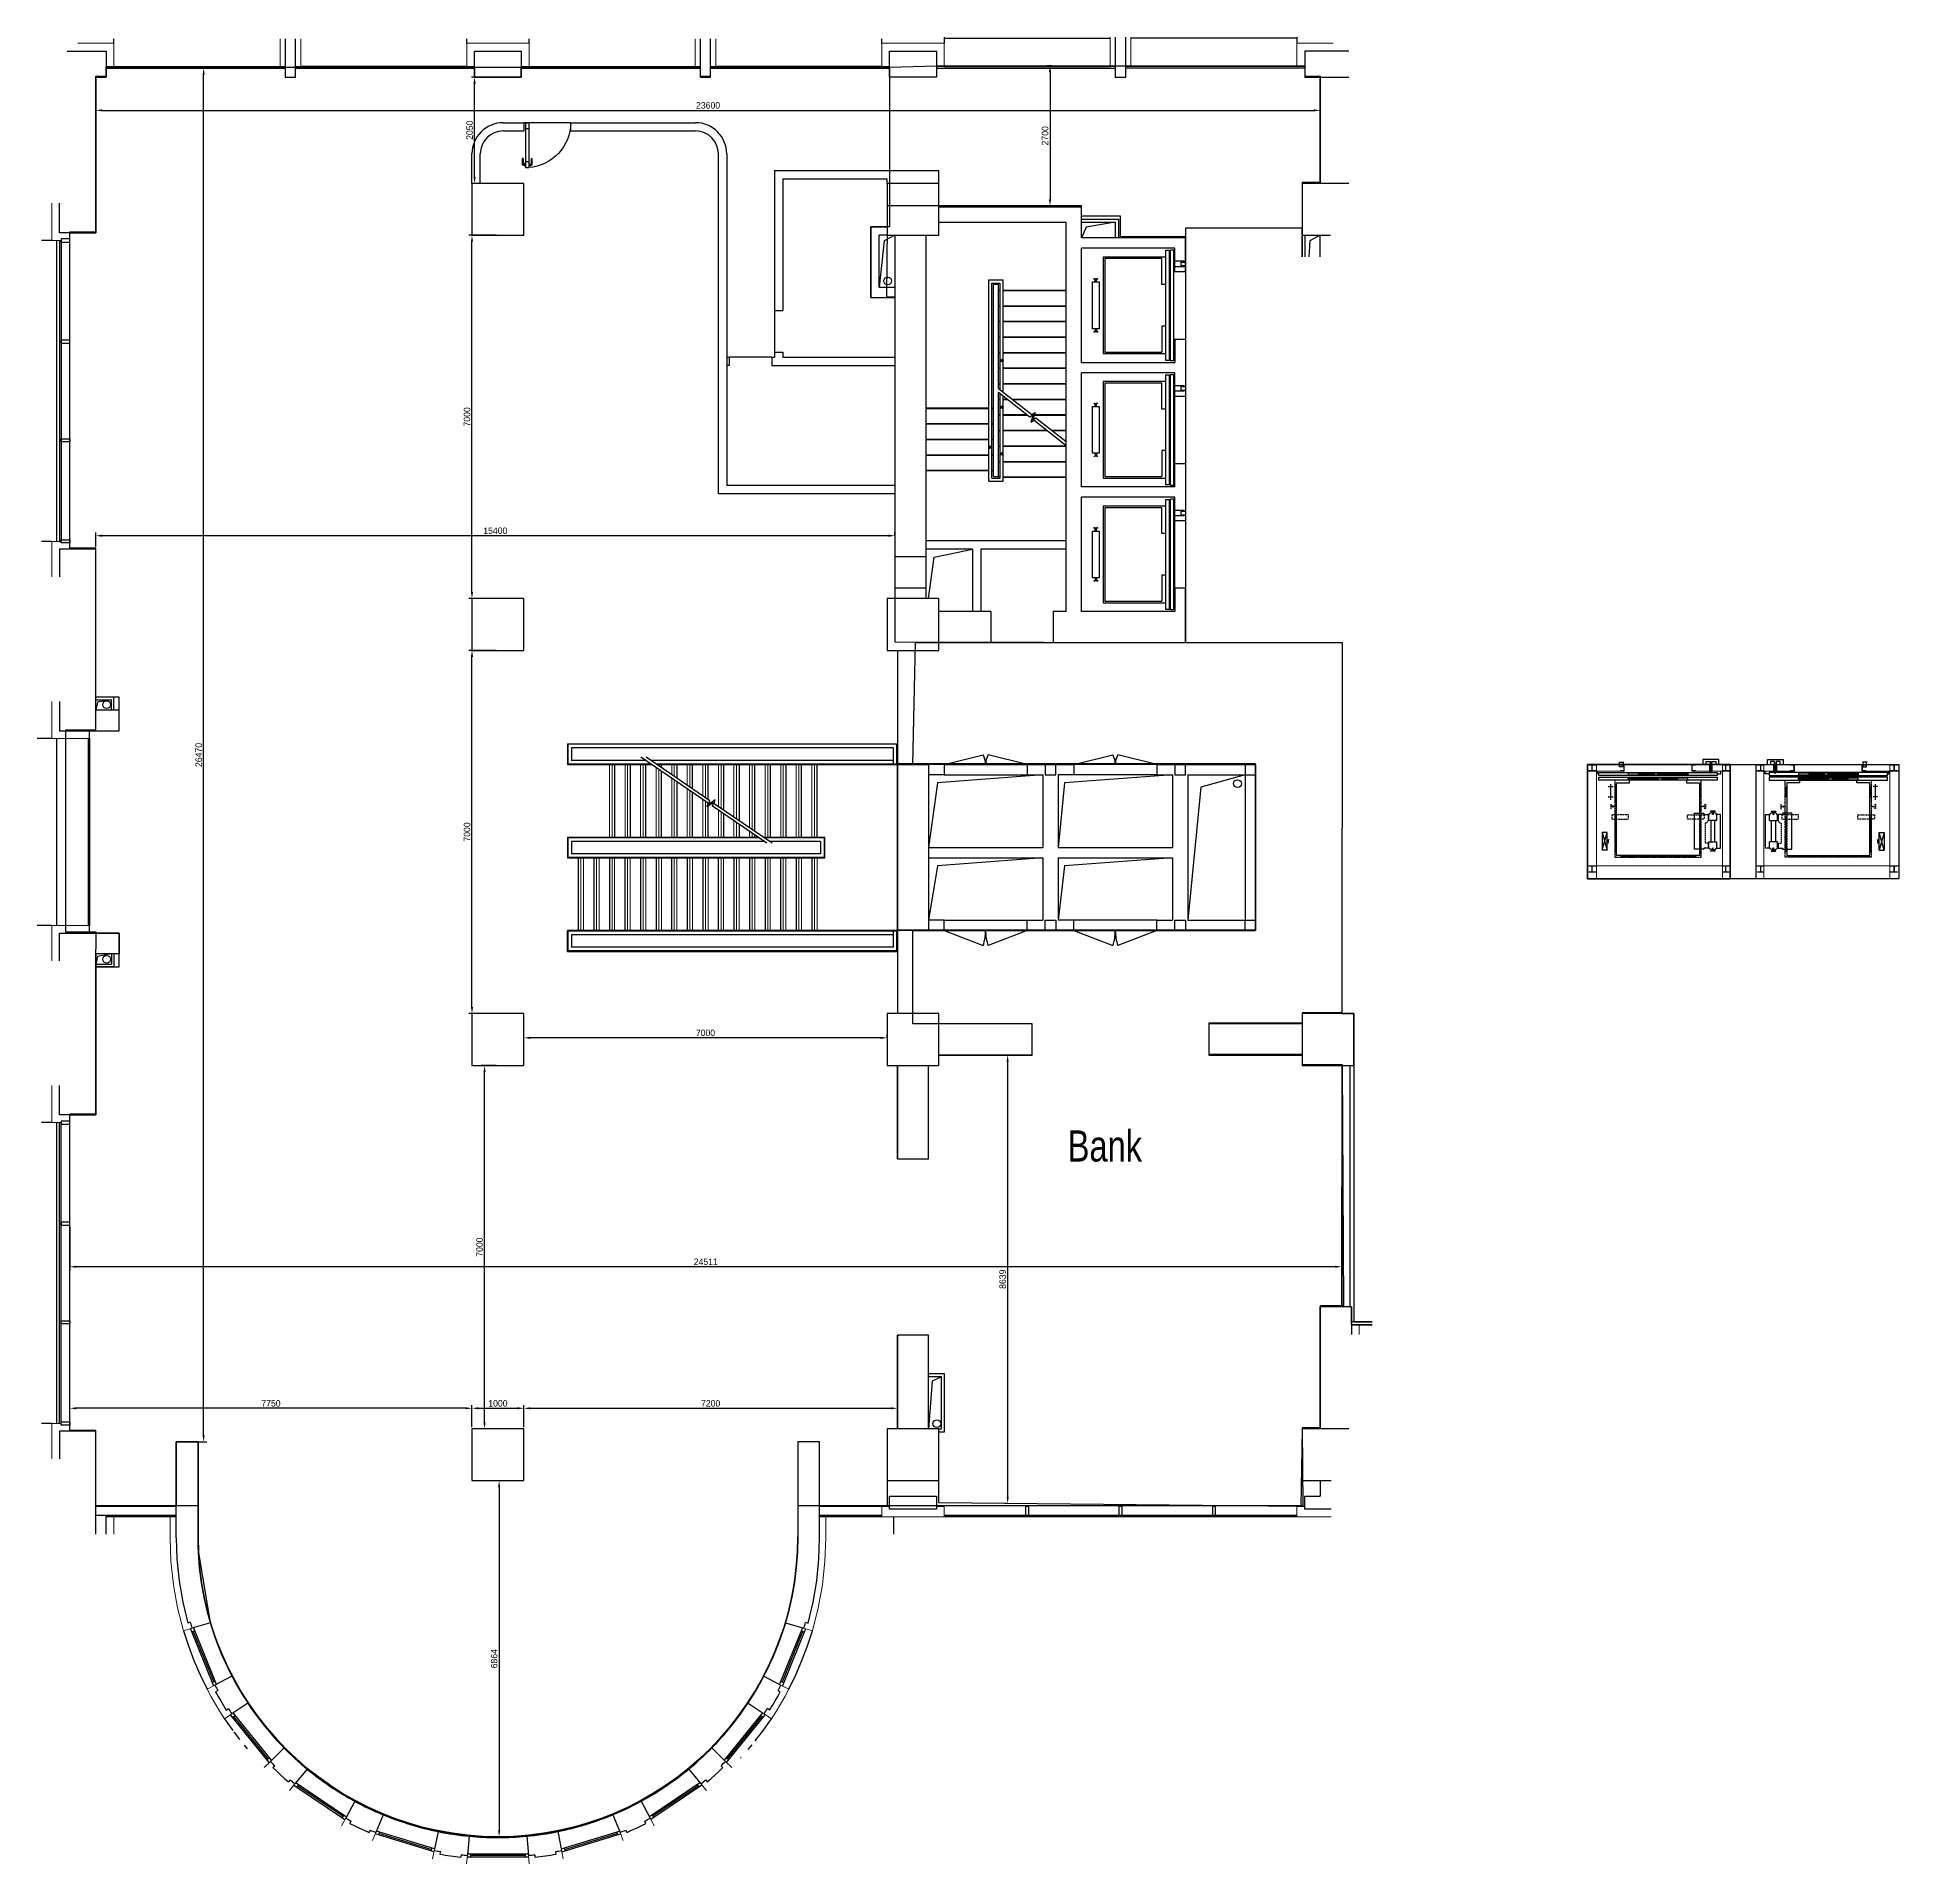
# Model space of a CAD drawing. Header units: millimetres. Extents: x 1342735 to 1378615, y 118976 to 154177.
import ezdxf

# ---------------------------------------------------------------- set-up
doc = ezdxf.new("R2010")
doc.units = ezdxf.units.MM
for name, pattern in [('CENTER2', [1.125, 0.75, -0.125, 0.125, -0.125]), ('DIVIDE', [1.25, 0.5, -0.25, 0, -0.25, 0, -0.25]), ('HIDDEN', [0.375, 0.25, -0.125]), ('HIDDEN2', [4.7625, 3.175, -1.5875]), ('PHANTOM', [2.5, 1.25, -0.25, 0.25, -0.25, 0.25, -0.25])]:
    doc.linetypes.add(name, pattern=pattern)
for name, color, linetype in [('Baca', 7, 'Continuous'), ('Divar-esas', 7, 'Continuous'), ('Divar-komek', 7, 'Continuous'), ('Kafel', 7, 'Continuous'), ('Lift', 7, 'Continuous'), ('livnestok', 7, 'Continuous'), ('Meheccer', 7, 'Continuous'), ('metal', 7, 'Continuous'), ('OFFICE_BOUNDARY', 3, 'Continuous'), ('Pencere', 7, 'Continuous'), ('Pillekan', 7, 'Continuous'), ('plita 2', 7, 'Continuous'), ('Qapi', 7, 'Continuous'), ('Santexnika', 7, 'Continuous'), ('sutun1', 7, 'Continuous'), ('Tavan', 7, 'Continuous')]:
    doc.layers.add(name, color=color, linetype=linetype)
for name, color, linetype, lineweight in [('Beton', 85, 'Continuous', 5), ('Metalkonstruksiya', 206, 'Continuous', 9), ('obl. mis', 205, 'Continuous', 18)]:
    doc.layers.add(name, color=color, linetype=linetype, lineweight=lineweight)
doc.layers.add('obl. keramogranit', color=138, linetype='Continuous', lineweight=18, true_color=0x005252)
doc.layers.add('sahe2', color=30, linetype='Continuous', lineweight=30, true_color=0xf57a00)
doc.styles.add('Yazilar', font='txt', dxfattribs={"width": 0.75})

msp = doc.modelspace()

# ---------------------------------------------------------------- texts
at = {"color": 0, "transparency": 16777216, "char_height": 125, "attachment_point": 5}
for s, insert in [('23600', (1355665, 152863)), ('15400', (1351565, 144665)), ('7000', (1355615, 134988)), ('24511', (1355621, 130577)), ('7750', (1347240, 127849)), ('1000', (1351615, 127849)), ('7200', (1355715, 127849))]:
    msp.add_mtext(s, dxfattribs=dict(at, insert=insert))
at = {"color": 0, "transparency": 16777216, "char_height": 125, "attachment_point": 5, "rotation": 90}
for s, insert in [('2050', (1351070, 152385)), ('2700', (1362161, 152277)), ('7000', (1351020, 146860)), ('26470', (1345848, 140345)), ('7000', (1351020, 138860)), ('7000', (1351261, 130860)), ('8639', (1361344, 130241)), ('6864', (1351543, 122929))]:
    msp.add_mtext(s, dxfattribs=dict(at, insert=insert))
at = {"layer": 'Divar-esas', "insert": (1362597, 133109), "char_height": 600, "attachment_point": 1, "style": 'Yazilar'}
msp.add_mtext_dynamic_manual_height_columns('{\\f@Arial Unicode MS|b0|i0|c0|p34;Bank}', width=5488.74, gutter_width=250, heights=[-610], dxfattribs=at)

# ---------------------------------------------------------------- linework, layer by layer
at = {"color": 18, "lineweight": -3, "true_color": 0x000000}
for p, q in [((1344065, 153427), (1344065, 153597)), ((1344065, 153597), (1347515, 153597)), ((1347515, 153597), (1347515, 153597)), ((1347515, 153597), (1347715, 153597)), ((1347715, 153597), (1347715, 153597)), ((1347715, 153597), (1351165, 153597)), ((1351165, 153597), (1352065, 153597)), ((1352065, 153597), (1355515, 153597)), ((1355515, 153597), (1355515, 153427)), ((1355715, 153427), (1355715, 153597)), ((1355715, 153597), (1359165, 153597)), ((1359165, 153597), (1360065, 153627)), ((1360065, 153627), (1363515, 153627)), ((1363515, 153627), (1363515, 153627)), ((1363515, 153627), (1363715, 153627)), ((1363715, 153627), (1363715, 153627)), ((1363715, 153627), (1367165, 153627)), ((1367165, 153627), (1367165, 153427)), ((1343865, 150427), (1343865, 153427)), ((1343865, 153427), (1344065, 153427)), ((1355515, 153427), (1355715, 153427)), ((1367165, 153427), (1367465, 153427)), ((1367465, 153427), (1367465, 151377)), ((1367465, 151377), (1367115, 151377)), ((1367115, 151377), (1367115, 150497)), ((1360117, 150927), (1359115, 150927)), ((1359115, 150927), (1359115, 150537)), ((1362865, 150927), (1360117, 150927)), ((1362865, 150727), (1362865, 150927)), ((1363615, 150727), (1362865, 150727)), ((1363615, 150327), (1363615, 150727)), ((1343365, 144327), (1343365, 150427)), ((1343365, 150427), (1343865, 150427)), ((1359115, 150537), (1359107, 149177)), ((1367115, 150497), (1364865, 150497)), ((1364865, 150497), (1364865, 150327)), ((1364865, 150327), (1363615, 150327)), ((1359107, 149177), (1359265, 149177)), ((1359265, 149177), (1359265, 142527)), ((1343865, 144327), (1343365, 144327)), ((1343865, 141477), (1343865, 144327)), ((1359265, 142527), (1367890, 142507)), ((1367890, 142507), (1367882, 135377)), ((1343865, 140827), (1343865, 141477)), ((1343285, 136927), (1343285, 140827)), ((1343285, 140827), (1343865, 140827)), ((1343869, 136927), (1343285, 136927)), ((1343865, 136277), (1343869, 136927)), ((1343865, 133427), (1343865, 136277)), ((1367882, 135377), (1367115, 135377)), ((1367115, 135377), (1367115, 135177)), ((1367115, 135177), (1365315, 135177)), ((1365315, 135177), (1365315, 134577)), ((1365315, 134577), (1367115, 134577)), ((1367115, 134577), (1367115, 134377)), ((1367115, 134377), (1367888, 134377)), ((1367888, 134377), (1367915, 129727)), ((1343365, 127327), (1343365, 133427)), ((1343365, 133427), (1343865, 133427)), ((1367915, 129727), (1367465, 129727)), ((1367465, 129727), (1367465, 127377)), ((1367465, 127377), (1367115, 127377)), ((1367115, 127377), (1367126, 125877)), ((1343865, 127327), (1343365, 127327)), ((1343865, 125877), (1343865, 127327)), ((1345835, 125877), (1343865, 125877)), ((1345835, 125272), (1345835, 125877)), ((1357815, 125877), (1357395, 125877)), ((1357395, 125877), (1357395, 125277)), ((1367126, 125877), (1357815, 125877))]:
    msp.add_line(p, q, dxfattribs=at)
at = {"color": 0, "lineweight": -2, "transparency": 16777216}
for p, q in [((1345446, 153580), (1346006, 153580)), ((1362285, 153627), (1362193, 153627)), ((1345943, 127235), (1345943, 153455)), ((1351584, 153410), (1351103, 153410)), ((1351165, 151485), (1351165, 153285)), ((1362256, 153502), (1362256, 151052)), ((1343865, 152828), (1343865, 152705)), ((1343990, 152768), (1367340, 152768)), ((1367465, 152828), (1367465, 152705)), ((1351545, 151360), (1351103, 151360)), ((1362285, 150927), (1362193, 150927)), ((1351584, 150360), (1351053, 150360)), ((1351115, 143485), (1351115, 150235)), ((1343865, 144358), (1343865, 144632)), ((1359265, 144583), (1359265, 144632)), ((1359140, 144570), (1343990, 144570)), ((1351584, 143360), (1351053, 143360)), ((1351584, 142360), (1351053, 142360)), ((1351115, 135485), (1351115, 142235)), ((1351584, 135360), (1351053, 135360)), ((1352115, 134892), (1352115, 134956)), ((1359115, 134892), (1359115, 134956)), ((1358990, 134893), (1352240, 134893)), ((1361524, 134560), (1361377, 134560)), ((1351584, 134360), (1351294, 134360)), ((1351357, 127485), (1351357, 134235)), ((1361439, 134435), (1361439, 126046)), ((1343365, 131249), (1343365, 130419)), ((1367876, 130624), (1367876, 130419)), ((1367751, 130482), (1343490, 130482)), ((1343365, 127522), (1343365, 127817)), ((1350990, 127754), (1343490, 127754)), ((1351115, 127392), (1351115, 127817)), ((1351115, 127392), (1351115, 127817)), ((1351240, 127754), (1351990, 127754)), ((1352115, 127392), (1352115, 127817)), ((1352115, 127392), (1352115, 127817)), ((1352240, 127754), (1359190, 127754)), ((1359315, 127392), (1359315, 127817)), ((1345446, 127110), (1346006, 127110)), ((1351584, 127360), (1351294, 127360)), ((1351646, 126360), (1351700, 126360)), ((1351638, 126235), (1351638, 119622)), ((1361431, 125921), (1361377, 125921)), ((1351649, 119497), (1351700, 119497))]:
    msp.add_line(p, q, dxfattribs=at)
for p, q in [((1363126, 149520), (1363100, 149520)), ((1363100, 149516), (1363100, 149520)), ((1363122, 149516), (1363100, 149516)), ((1363126, 149464), (1363126, 149512)), ((1363130, 149468), (1363130, 149516)), ((1363150, 149460), (1363130, 149460)), ((1363146, 149464), (1363134, 149464)), ((1363150, 149468), (1363150, 149516)), ((1363180, 149520), (1363154, 149520)), ((1363154, 149464), (1363154, 149512)), ((1363180, 149516), (1363158, 149516)), ((1363180, 149516), (1363180, 149520)), ((1363126, 148556), (1363126, 148508)), ((1363130, 148560), (1363150, 148560)), ((1363130, 148552), (1363130, 148504)), ((1363134, 148556), (1363146, 148556)), ((1363150, 148552), (1363150, 148504)), ((1363154, 148556), (1363154, 148508)), ((1363100, 148504), (1363100, 148500)), ((1363100, 148504), (1363122, 148504)), ((1363100, 148500), (1363126, 148500)), ((1363154, 148500), (1363180, 148500)), ((1363158, 148504), (1363180, 148504)), ((1363180, 148504), (1363180, 148500)), ((1363126, 147120), (1363100, 147120)), ((1363100, 147116), (1363100, 147120)), ((1363122, 147116), (1363100, 147116)), ((1363126, 147064), (1363126, 147112)), ((1363130, 147068), (1363130, 147116)), ((1363150, 147068), (1363150, 147116)), ((1363180, 147120), (1363154, 147120)), ((1363154, 147064), (1363154, 147112)), ((1363180, 147116), (1363158, 147116)), ((1363180, 147116), (1363180, 147120)), ((1363150, 147060), (1363130, 147060)), ((1363146, 147064), (1363134, 147064)), ((1363100, 146104), (1363100, 146100)), ((1363100, 146104), (1363122, 146104)), ((1363100, 146100), (1363126, 146100)), ((1363126, 146156), (1363126, 146108)), ((1363130, 146160), (1363150, 146160)), ((1363130, 146152), (1363130, 146104)), ((1363134, 146156), (1363146, 146156)), ((1363150, 146152), (1363150, 146104)), ((1363154, 146156), (1363154, 146108)), ((1363154, 146100), (1363180, 146100)), ((1363158, 146104), (1363180, 146104)), ((1363180, 146104), (1363180, 146100)), ((1363126, 144720), (1363100, 144720)), ((1363100, 144716), (1363100, 144720)), ((1363122, 144716), (1363100, 144716)), ((1363126, 144664), (1363126, 144712)), ((1363130, 144668), (1363130, 144716)), ((1363150, 144660), (1363130, 144660)), ((1363146, 144664), (1363134, 144664)), ((1363150, 144668), (1363150, 144716)), ((1363180, 144720), (1363154, 144720)), ((1363154, 144664), (1363154, 144712)), ((1363180, 144716), (1363158, 144716)), ((1363180, 144716), (1363180, 144720)), ((1363100, 143704), (1363100, 143700)), ((1363100, 143704), (1363122, 143704)), ((1363100, 143700), (1363126, 143700)), ((1363126, 143756), (1363126, 143708)), ((1363130, 143760), (1363150, 143760)), ((1363130, 143752), (1363130, 143704)), ((1363134, 143756), (1363146, 143756)), ((1363150, 143752), (1363150, 143704)), ((1363154, 143756), (1363154, 143708)), ((1363154, 143700), (1363180, 143700)), ((1363158, 143704), (1363180, 143704)), ((1363180, 143704), (1363180, 143700))]:
    msp.add_line(p, q)
at = {"lineweight": -3}
msp.add_lwpolyline([(1359315, 136977), (1366215, 136977), (1366215, 140177), (1359315, 140177)], close=True, dxfattribs=at)
at = {"color": 134, "lineweight": -3}
msp.add_lwpolyline([(1372615, 140160), (1378615, 140160), (1378615, 137960), (1372615, 137960)], close=True, dxfattribs=at)
msp.add_lwpolyline([(1345835, 125272), (1345843, 124975), (1345866, 124681), (1345903, 124392), (1345954, 124108), (1346018, 123828), (1346096, 123554), (1346187, 123286), (1346291, 123023), (1346407, 122767), (1346535, 122518), (1346674, 122276), (1346825, 122042), (1346986, 121816), (1347158, 121597), (1347339, 121388), (1347531, 121187), (1347732, 120996), (1347941, 120815), (1348160, 120643), (1348386, 120482), (1348621, 120332), (1348863, 120193), (1349112, 120065), (1349368, 119950), (1349631, 119847), (1349899, 119756), (1350173, 119678), (1350453, 119614), (1350738, 119563), (1351027, 119526), (1351320, 119504), (1351618, 119497), (1351915, 119504), (1352208, 119527), (1352498, 119564), (1352782, 119615), (1353062, 119679), (1353336, 119757), (1353604, 119848), (1353867, 119952), (1354123, 120067), (1354372, 120195), (1354614, 120334), (1354848, 120485), (1355075, 120646), (1355293, 120817), (1355503, 120999), (1355703, 121191), (1355895, 121391), (1356076, 121601), (1356248, 121819), (1356409, 122046), (1356559, 122280), (1356698, 122522), (1356826, 122772), (1356941, 123028), (1357045, 123290), (1357136, 123558), (1357213, 123833), (1357278, 124112), (1357329, 124397), (1357366, 124686), (1357388, 124979), (1357395, 125277)])
at = {"extrusion": (0, 0, -1)}
for centre, start, end in [((-1363122, 149512), 90, 180), ((-1363126, 149516), 90, 180), ((-1363130, 149464), -90, 0), ((-1363134, 149468), -90, 0), ((-1363146, 149468), 180, -90), ((-1363154, 149516), 0, 90), ((-1363150, 149464), 180, -90), ((-1363158, 149512), 0, 90), ((-1363130, 148556), 0, 90), ((-1363134, 148552), 0, 90), ((-1363146, 148552), 90, 180), ((-1363150, 148556), 90, 180), ((-1363122, 148508), 180, -90), ((-1363126, 148504), 180, -90), ((-1363154, 148504), -90, 0), ((-1363158, 148508), -90, 0), ((-1363122, 147112), 90, 180), ((-1363126, 147116), 90, 180), ((-1363154, 147116), 0, 90), ((-1363158, 147112), 0, 90), ((-1363130, 147064), -90, 0), ((-1363134, 147068), -90, 0), ((-1363146, 147068), 180, -90), ((-1363150, 147064), 180, -90), ((-1363122, 146108), 180, -90), ((-1363130, 146156), 0, 90), ((-1363126, 146104), 180, -90), ((-1363134, 146152), 0, 90), ((-1363146, 146152), 90, 180), ((-1363150, 146156), 90, 180), ((-1363154, 146104), -90, 0), ((-1363158, 146108), -90, 0), ((-1363122, 144712), 90, 180), ((-1363126, 144716), 90, 180), ((-1363130, 144664), -90, 0), ((-1363134, 144668), -90, 0), ((-1363146, 144668), 180, -90), ((-1363154, 144716), 0, 90), ((-1363150, 144664), 180, -90), ((-1363158, 144712), 0, 90), ((-1363122, 143708), 180, -90), ((-1363130, 143756), 0, 90), ((-1363126, 143704), 180, -90), ((-1363134, 143752), 0, 90), ((-1363146, 143752), 90, 180), ((-1363150, 143756), 90, 180), ((-1363154, 143704), -90, 0), ((-1363158, 143708), -90, 0)]:
    msp.add_arc(centre, 4, start, end, dxfattribs=at)
at = {"color": 0, "transparency": 16777216}
for points in [[(1345922, 153455), (1345964, 153455), (1345943, 153580)], [(1362235, 153502), (1362277, 153502), (1362256, 153627)], [(1351144, 153285), (1351186, 153285), (1351165, 153410)], [(1343990, 152788), (1343990, 152747), (1343865, 152768)], [(1367340, 152788), (1367340, 152747), (1367465, 152768)], [(1351144, 151485), (1351186, 151485), (1351165, 151360)], [(1362235, 151052), (1362277, 151052), (1362256, 150927)], [(1351094, 150235), (1351136, 150235), (1351115, 150360)], [(1343990, 144591), (1343990, 144549), (1343865, 144570)], [(1359140, 144591), (1359140, 144549), (1359265, 144570)], [(1351094, 143485), (1351136, 143485), (1351115, 143360)], [(1351094, 142235), (1351136, 142235), (1351115, 142360)], [(1351094, 135485), (1351136, 135485), (1351115, 135360)], [(1352240, 134914), (1352240, 134872), (1352115, 134893)], [(1358990, 134914), (1358990, 134872), (1359115, 134893)], [(1361419, 134435), (1361460, 134435), (1361439, 134560)], [(1351336, 134235), (1351377, 134235), (1351357, 134360)], [(1343490, 130503), (1343490, 130461), (1343365, 130482)], [(1367751, 130503), (1367751, 130461), (1367876, 130482)], [(1343490, 127775), (1343490, 127733), (1343365, 127754)], [(1350990, 127775), (1350990, 127733), (1351115, 127754)], [(1351240, 127775), (1351240, 127733), (1351115, 127754)], [(1351990, 127775), (1351990, 127733), (1352115, 127754)], [(1352240, 127775), (1352240, 127733), (1352115, 127754)], [(1359190, 127775), (1359190, 127733), (1359315, 127754)], [(1351336, 127485), (1351377, 127485), (1351357, 127360)], [(1345922, 127235), (1345964, 127235), (1345943, 127110)], [(1351617, 126235), (1351659, 126235), (1351638, 126360)], [(1361419, 126046), (1361460, 126046), (1361439, 125921)], [(1351617, 119622), (1351659, 119622), (1351638, 119497)]]:
    msp.add_solid(points, dxfattribs=at)
at = {"layer": 'Baca', "linetype": 'ByBlock'}
for p, q in [((1367465, 150360), (1367267, 150256)), ((1367267, 150256), (1367246, 149947))]:
    msp.add_line(p, q, dxfattribs=at)
at = {"layer": 'Baca'}
for p, q in [((1360022, 144157), (1360765, 144310)), ((1359915, 143360), (1360022, 144157))]:
    msp.add_line(p, q, dxfattribs=at)
for points in [[(1359265, 150360), (1359062, 150254), (1358965, 149360)], [(1363515, 150610), (1362950, 150519), (1362865, 150310)], [(1344165, 141410), (1343900, 141363), (1343865, 141210)], [(1362115, 139960), (1360086, 139810), (1359915, 138560)], [(1364615, 139960), (1362536, 139810), (1362415, 138560)], [(1366015, 139960), (1365160, 139724), (1364915, 137160)], [(1362115, 138360), (1360086, 138210), (1359915, 137160)], [(1364615, 138360), (1362536, 138210), (1362415, 137160)], [(1344165, 136510), (1343900, 136463), (1343865, 136310)], [(1360165, 128360), (1359987, 128275), (1359915, 127360)]]:
    msp.add_lwpolyline(points, dxfattribs=at)
at = {"layer": 'Beton', "linetype": 'HIDDEN2'}
for p, q in [((1353765, 138760), (1353765, 140160)), ((1353815, 138760), (1353815, 140160)), ((1354065, 138760), (1354065, 140160)), ((1354115, 138760), (1354115, 140160)), ((1354365, 138760), (1354365, 140160)), ((1354415, 138760), (1354415, 140160)), ((1354665, 138760), (1354665, 140101)), ((1354715, 140137), (1354715, 140160)), ((1354715, 138760), (1354715, 140066)), ((1354965, 139966), (1354965, 140160)), ((1355015, 139931), (1355015, 140160)), ((1355265, 139761), (1355265, 140160)), ((1355315, 139726), (1355315, 140160)), ((1355565, 139555), (1355565, 140160)), ((1355615, 139521), (1355615, 140160)), ((1355865, 139350), (1355865, 140160)), ((1355915, 139316), (1355915, 140160)), ((1356165, 139145), (1356165, 140160)), ((1356215, 139111), (1356215, 140160)), ((1356465, 138940), (1356465, 140160)), ((1356515, 138906), (1356515, 140160)), ((1356765, 138760), (1356765, 140160)), ((1356815, 138760), (1356815, 140160)), ((1357065, 138760), (1357065, 140160)), ((1357115, 138760), (1357115, 140160)), ((1357365, 138760), (1357365, 140160)), ((1357415, 138760), (1357415, 140160)), ((1357665, 138760), (1357665, 140160)), ((1357715, 138760), (1357715, 140160)), ((1354965, 138760), (1354965, 139895)), ((1355015, 138760), (1355015, 139861)), ((1355265, 138760), (1355265, 139690)), ((1355315, 138760), (1355315, 139656)), ((1355565, 138760), (1355565, 139485)), ((1355615, 138760), (1355615, 139451)), ((1355865, 138760), (1355865, 139280)), ((1355915, 138760), (1355915, 139246)), ((1356165, 138760), (1356165, 139075)), ((1356215, 138760), (1356215, 139041)), ((1356465, 138760), (1356465, 138870)), ((1356515, 138760), (1356515, 138836)), ((1353215, 138360), (1353215, 136960)), ((1353265, 138360), (1353265, 136960)), ((1353515, 138360), (1353515, 136960)), ((1353565, 138360), (1353565, 136960)), ((1353815, 138360), (1353815, 136960)), ((1353865, 138360), (1353865, 136960)), ((1354115, 138360), (1354115, 136960)), ((1354165, 138360), (1354165, 136960)), ((1354415, 138360), (1354415, 136960)), ((1354465, 138360), (1354465, 136960)), ((1354715, 138360), (1354715, 136960)), ((1354765, 138360), (1354765, 136960)), ((1355015, 138360), (1355015, 136960)), ((1355065, 138360), (1355065, 136960)), ((1355315, 138360), (1355315, 136960)), ((1355365, 138360), (1355365, 136960)), ((1355615, 138360), (1355615, 136960)), ((1355665, 138360), (1355665, 136960)), ((1355915, 138360), (1355915, 136960)), ((1355965, 138360), (1355965, 136960)), ((1356215, 138360), (1356215, 136960)), ((1356265, 138360), (1356265, 136960)), ((1356515, 138360), (1356515, 136960)), ((1356565, 138360), (1356565, 136960)), ((1356815, 138360), (1356815, 136960)), ((1356865, 138360), (1356865, 136960)), ((1357115, 138360), (1357115, 136960)), ((1357165, 138360), (1357165, 136960)), ((1357415, 138360), (1357415, 136960)), ((1357465, 138360), (1357465, 136960)), ((1357715, 138360), (1357715, 136960)), ((1357765, 138360), (1357765, 136960))]:
    msp.add_line(p, q, dxfattribs=at)
at = {"layer": 'Divar-esas'}
for p, q in [((1351715, 152530), (1352115, 152530)), ((1353015, 152530), (1355425, 152530)), ((1351115, 151360), (1351115, 151930)), ((1356025, 151930), (1356025, 145540)), ((1356945, 151610), (1360115, 151610)), ((1357105, 151450), (1359115, 151450)), ((1359115, 151360), (1359115, 151450)), ((1360115, 151360), (1360115, 151610)), ((1358805, 149160), (1358805, 150520)), ((1358805, 150520), (1359115, 150520)), ((1358805, 149160), (1359265, 149160)), ((1359265, 145380), (1355865, 145380)), ((1359265, 145540), (1356025, 145540)), ((1362565, 144470), (1359865, 144470)), ((1360765, 144310), (1359865, 144310)), ((1360765, 144310), (1360765, 143110)), ((1360925, 144310), (1360925, 143110)), ((1362565, 144310), (1360925, 144310)), ((1360215, 140160), (1359915, 140160)), ((1360215, 139960), (1359915, 139960)), ((1360215, 140160), (1360215, 139960)), ((1361815, 140160), (1362715, 140160)), ((1361815, 140160), (1361815, 139960)), ((1361815, 139960), (1362115, 139960)), ((1362115, 139960), (1362115, 138560)), ((1362415, 139960), (1362415, 138560)), ((1362715, 139960), (1362415, 139960)), ((1362715, 140160), (1362715, 139960)), ((1364315, 140160), (1366215, 140160)), ((1364315, 140160), (1364315, 139960)), ((1364315, 139960), (1364615, 139960)), ((1364615, 139960), (1364615, 138560)), ((1364915, 139960), (1364915, 137160)), ((1364915, 139960), (1366015, 139960)), ((1366015, 139960), (1366015, 137160)), ((1366215, 140160), (1366215, 136960)), ((1359915, 138560), (1362115, 138560)), ((1362415, 138560), (1364615, 138560)), ((1359915, 138360), (1362115, 138360)), ((1362115, 138360), (1362115, 137160)), ((1362415, 138360), (1364615, 138360)), ((1362415, 138360), (1362415, 137160)), ((1364615, 138360), (1364615, 137160)), ((1360215, 137160), (1359915, 137160)), ((1360215, 136960), (1360215, 137160)), ((1361815, 137160), (1362115, 137160)), ((1361815, 136960), (1361815, 137160)), ((1362715, 137160), (1362415, 137160)), ((1362715, 136960), (1362715, 137160)), ((1364315, 136960), (1364315, 137160)), ((1364315, 137160), (1364615, 137160)), ((1364915, 137160), (1366015, 137160)), ((1360215, 136960), (1359915, 136960)), ((1361815, 136960), (1362715, 136960)), ((1364315, 136960), (1366215, 136960)), ((1344065, 125690), (1343865, 125690)), ((1344065, 125327), (1344065, 125690))]:
    msp.add_line(p, q, dxfattribs=at)
for points in [[(1352115, 152530), (1352115, 152370)], [(1353015, 152530), (1353015, 152370)], [(1351715, 152370), (1352115, 152370)], [(1353015, 152370), (1355425, 152370)], [(1351275, 151360), (1351275, 151930)], [(1355865, 145380), (1355865, 151930)], [(1356945, 151610), (1356945, 151450)], [(1356945, 151450), (1356945, 148910)], [(1357105, 151450), (1357105, 148910)], [(1356945, 148910), (1357105, 148910)], [(1356025, 148010), (1356075, 148010), (1356075, 147850), (1356025, 147850)], [(1356895, 148010), (1356945, 148010)], [(1356895, 148010), (1356895, 147850)], [(1356895, 147850), (1359265, 147850)], [(1356945, 148110), (1356945, 148010)], [(1356945, 148110), (1357105, 148110)], [(1357105, 148110), (1357105, 148010)], [(1357105, 148010), (1359265, 148010)]]:
    msp.add_lwpolyline(points, dxfattribs=at)
for centre, radius, start, end in [((1351715, 151930), 600, 90, 180), ((1355425, 151930), 600, 0, 90), ((1351715, 151930), 440, 90, 180), ((1355425, 151930), 440, 0, 90)]:
    msp.add_arc(centre, radius, start, end, dxfattribs=at)
at = {"layer": 'Divar-komek'}
for p, q in [((1344215, 154060), (1344215, 154147)), ((1351015, 154060), (1351015, 154147)), ((1352215, 154060), (1352215, 154147)), ((1359015, 154060), (1359015, 154147)), ((1360215, 154177), (1360215, 154060)), ((1360215, 154160), (1363415, 154160)), ((1367015, 154160), (1363815, 154160)), ((1367015, 154177), (1367015, 154060)), ((1343015, 150260), (1342815, 150260)), ((1343105, 150260), (1343105, 144460)), ((1343015, 144460), (1342815, 144460)), ((1359865, 144470), (1359865, 143560)), ((1359265, 144160), (1359265, 143560)), ((1343015, 140660), (1342735, 140660)), ((1343105, 140660), (1343105, 137060)), ((1360215, 140160), (1361815, 140160)), ((1360215, 139960), (1361815, 139960)), ((1364315, 140160), (1362715, 140160)), ((1364315, 139960), (1362715, 139960)), ((1360215, 137160), (1361815, 137160)), ((1364315, 137160), (1362715, 137160)), ((1343015, 137060), (1342735, 137060)), ((1360215, 136960), (1361815, 136960)), ((1364315, 136960), (1362715, 136960)), ((1367890, 129710), (1367890, 134360)), ((1368040, 129710), (1368040, 134360)), ((1343015, 133260), (1342815, 133260)), ((1343105, 133260), (1343105, 127460)), ((1343015, 127460), (1342815, 127460))]:
    msp.add_line(p, q, dxfattribs=at)
for points in [[(1345555, 123465), (1345649, 123177), (1345755, 122893), (1345876, 122615), (1346009, 122342)], [(1357221, 122342), (1357355, 122615), (1357475, 122893), (1357582, 123177), (1357675, 123465)], [(1346345, 121772), (1346503, 121545)], [(1356576, 121347), (1356712, 121523), (1356885, 121772)], [(1346523, 121518), (1346637, 121370)], [(1346722, 121261), (1346779, 121194)], [(1356289, 121008), (1356304, 121024)], [(1356437, 121178), (1356514, 121269)]]:
    msp.add_lwpolyline(points, dxfattribs=at)
at = {"layer": 'Divar-komek', "linetype": 'ByBlock'}
for start, end in [(196.5, 207.5), (332.5, 343.5), (213.5, 224.5), (315.5, 326.5), (230.5, 241.5), (298.5, 309.5), (247.5, 258.5), (281.5, 292.5), (264.5, 275.5)]:
    msp.add_arc((1351615, 125260), 5780, start, end, dxfattribs=at)
at = {"layer": 'Kafel', "linetype": 'ByBlock'}
for p, q in [((1353015, 152530), (1352115, 152530)), ((1356945, 148930), (1356945, 148110)), ((1356895, 148010), (1356075, 148010))]:
    msp.add_line(p, q, dxfattribs=at)
at = {"layer": 'Lift'}
for p, q in [((1364490, 147950), (1364490, 150070)), ((1364490, 150070), (1364550, 150070)), ((1364550, 150070), (1364550, 147950)), ((1364580, 147940), (1364580, 150080)), ((1364580, 150080), (1364635, 150080)), ((1364580, 150080), (1364635, 150080)), ((1364635, 150080), (1364635, 147940)), ((1363280, 149941), (1363280, 148079)), ((1364490, 149941), (1363280, 149941)), ((1363310, 149910), (1363310, 148110)), ((1364410, 149910), (1363310, 149910)), ((1364410, 149410), (1364410, 149910)), ((1364490, 149410), (1364410, 149410)), ((1364490, 148610), (1364410, 148610)), ((1364410, 148610), (1364410, 148110)), ((1363280, 148079), (1364490, 148079)), ((1363310, 148110), (1364410, 148110)), ((1364550, 147950), (1364490, 147950)), ((1364635, 147940), (1364580, 147940)), ((1363280, 147541), (1363280, 145679)), ((1364490, 147541), (1363280, 147541)), ((1363310, 147510), (1363310, 145710)), ((1364410, 147510), (1363310, 147510)), ((1364410, 147010), (1364410, 147510)), ((1364490, 145550), (1364490, 147670)), ((1364490, 147670), (1364550, 147670)), ((1364550, 147670), (1364550, 145550)), ((1364580, 145540), (1364580, 147680)), ((1364580, 147680), (1364635, 147680)), ((1364580, 147680), (1364635, 147680)), ((1364635, 147680), (1364635, 145540)), ((1364490, 147010), (1364410, 147010)), ((1364490, 146210), (1364410, 146210)), ((1364410, 146210), (1364410, 145710)), ((1363280, 145679), (1364490, 145679)), ((1363310, 145710), (1364410, 145710)), ((1364550, 145550), (1364490, 145550)), ((1364635, 145540), (1364580, 145540)), ((1363280, 145141), (1363280, 143279)), ((1364490, 145141), (1363280, 145141)), ((1363310, 145110), (1363310, 143310)), ((1364410, 145110), (1363310, 145110)), ((1364410, 144610), (1364410, 145110)), ((1364490, 143150), (1364490, 145270)), ((1364490, 145270), (1364550, 145270)), ((1364550, 145270), (1364550, 143150)), ((1364580, 143140), (1364580, 145280)), ((1364580, 145280), (1364635, 145280)), ((1364580, 145280), (1364635, 145280)), ((1364635, 145280), (1364635, 143140)), ((1364490, 144610), (1364410, 144610)), ((1364490, 143810), (1364410, 143810)), ((1364410, 143810), (1364410, 143310)), ((1363280, 143279), (1364490, 143279)), ((1363310, 143310), (1364410, 143310)), ((1364550, 143150), (1364490, 143150)), ((1364635, 143140), (1364580, 143140)), ((1372808, 139978), (1372808, 140035)), ((1372835, 139978), (1372808, 139978)), ((1373226, 140208), (1373314, 140208)), ((1373599, 139996), (1373599, 139964)), ((1373599, 139983), (1373899, 139983)), ((1373599, 139980), (1373899, 139980)), ((1373599, 139978), (1373899, 139978)), ((1373899, 139996), (1373899, 139964)), ((1374051, 139996), (1374051, 139964)), ((1374351, 139983), (1374051, 139983)), ((1374051, 139980), (1374351, 139980)), ((1374351, 139978), (1374051, 139978)), ((1374351, 139996), (1374351, 139964)), ((1374976, 140012), (1374976, 140035)), ((1374977, 140189), (1375012, 140189)), ((1374995, 140160), (1374995, 140035)), ((1375014, 140012), (1375014, 140035)), ((1376216, 140012), (1376216, 140035)), ((1376253, 140189), (1376218, 140189)), ((1376236, 140160), (1376236, 140035)), ((1376254, 140012), (1376254, 140035)), ((1376879, 139996), (1376879, 139964)), ((1376879, 139983), (1377179, 139983)), ((1377179, 139980), (1376879, 139980)), ((1376879, 139978), (1377179, 139978)), ((1377179, 139996), (1377179, 139964)), ((1377331, 139996), (1377331, 139964)), ((1377631, 139983), (1377331, 139983)), ((1377631, 139980), (1377331, 139980)), ((1377631, 139978), (1377331, 139978)), ((1377631, 139996), (1377631, 139964)), ((1378004, 140208), (1377916, 140208)), ((1378395, 139978), (1378423, 139978)), ((1378423, 139978), (1378423, 140035)), ((1373175, 139725), (1373144, 139725)), ((1373155, 139725), (1373155, 139541)), ((1373160, 139725), (1373160, 139541)), ((1373165, 139725), (1373165, 139541)), ((1373599, 139896), (1373599, 139864)), ((1373599, 139883), (1373899, 139883)), ((1373599, 139880), (1373899, 139880)), ((1373599, 139878), (1373899, 139878)), ((1373899, 139896), (1373899, 139864)), ((1374051, 139896), (1374051, 139864)), ((1374351, 139883), (1374051, 139883)), ((1374051, 139880), (1374351, 139880)), ((1374351, 139878), (1374051, 139878)), ((1374351, 139896), (1374351, 139864)), ((1374775, 139725), (1374806, 139725)), ((1374786, 139725), (1374786, 139541)), ((1374791, 139725), (1374791, 139541)), ((1374796, 139725), (1374796, 139541)), ((1376455, 139725), (1376424, 139725)), ((1376435, 139725), (1376435, 139541)), ((1376440, 139725), (1376440, 139541)), ((1376445, 139725), (1376445, 139541)), ((1376879, 139896), (1376879, 139864)), ((1376879, 139883), (1377179, 139883)), ((1377179, 139880), (1376879, 139880)), ((1376879, 139878), (1377179, 139878)), ((1377179, 139896), (1377179, 139864)), ((1377331, 139896), (1377331, 139864)), ((1377631, 139883), (1377331, 139883)), ((1377631, 139880), (1377331, 139880)), ((1377631, 139878), (1377331, 139878)), ((1377631, 139896), (1377631, 139864)), ((1378055, 139725), (1378086, 139725)), ((1378066, 139725), (1378066, 139541)), ((1378071, 139725), (1378071, 139541)), ((1378076, 139725), (1378076, 139541)), ((1373175, 139541), (1373144, 139541)), ((1374775, 139541), (1374806, 139541)), ((1376455, 139541), (1376424, 139541)), ((1378055, 139541), (1378086, 139541)), ((1373175, 139145), (1373144, 139145)), ((1373155, 139145), (1373155, 138485)), ((1373160, 139145), (1373160, 138485)), ((1373165, 139145), (1373165, 138485)), ((1374775, 139145), (1374806, 139145)), ((1374786, 139145), (1374786, 138485)), ((1374791, 139145), (1374791, 138485)), ((1374796, 139145), (1374796, 138485)), ((1376455, 139145), (1376424, 139145)), ((1376435, 139145), (1376435, 138485)), ((1376440, 139145), (1376440, 138485)), ((1376445, 139145), (1376445, 138485)), ((1378055, 139145), (1378086, 139145)), ((1378066, 139145), (1378066, 138485)), ((1378071, 139145), (1378071, 138485)), ((1378076, 139145), (1378076, 138485)), ((1373175, 138485), (1373144, 138485)), ((1373255, 138405), (1373255, 138375)), ((1373255, 138395), (1374695, 138395)), ((1373255, 138390), (1374695, 138390)), ((1373255, 138385), (1374695, 138385)), ((1374695, 138405), (1374695, 138375)), ((1374775, 138485), (1374806, 138485)), ((1376455, 138485), (1376424, 138485)), ((1376535, 138405), (1376535, 138375)), ((1377975, 138395), (1376535, 138395)), ((1377975, 138390), (1376535, 138390)), ((1377975, 138385), (1376535, 138385)), ((1377975, 138405), (1377975, 138375)), ((1378055, 138485), (1378086, 138485))]:
    msp.add_line(p, q, dxfattribs=at)
at = {"layer": 'Lift', "linetype": 'Continuous'}
for p, q in [((1364665, 149865), (1364835, 149865)), ((1364835, 149755), (1364665, 149755)), ((1364780, 149845), (1364865, 149845)), ((1364780, 149845), (1364780, 149775)), ((1364780, 149775), (1364865, 149775)), ((1364835, 149865), (1364835, 149845)), ((1364835, 149775), (1364835, 149755)), ((1364865, 149855), (1364868, 149855)), ((1364865, 149765), (1364868, 149765)), ((1364868, 149855), (1364868, 149765)), ((1364665, 147465), (1364835, 147465)), ((1364835, 147355), (1364665, 147355)), ((1364780, 147445), (1364865, 147445)), ((1364780, 147445), (1364780, 147375)), ((1364780, 147375), (1364865, 147375)), ((1364835, 147465), (1364835, 147445)), ((1364835, 147375), (1364835, 147355)), ((1364865, 147455), (1364868, 147455)), ((1364865, 147365), (1364868, 147365)), ((1364868, 147455), (1364868, 147365)), ((1364665, 145065), (1364835, 145065)), ((1364835, 144955), (1364665, 144955)), ((1364780, 145045), (1364865, 145045)), ((1364780, 145045), (1364780, 144975)), ((1364780, 144975), (1364865, 144975)), ((1364835, 145065), (1364835, 145045)), ((1364835, 144975), (1364835, 144955)), ((1364865, 145055), (1364868, 145055)), ((1364865, 144965), (1364868, 144965)), ((1364868, 145055), (1364868, 144965)), ((1373175, 138405), (1373175, 139805)), ((1373175, 139805), (1373425, 139805)), ((1373425, 139805), (1373425, 139860)), ((1377805, 139805), (1377805, 139860)), ((1378055, 139805), (1377805, 139805)), ((1378055, 138405), (1378055, 139805)), ((1374775, 138533), (1374775, 138405)), ((1376455, 138533), (1376455, 138405)), ((1374775, 138405), (1373175, 138405)), ((1376455, 138405), (1378055, 138405))]:
    msp.add_line(p, q, dxfattribs=at)
at = {"layer": 'Lift', "linetype": 'CENTER2'}
for p, q in [((1375020, 140035), (1374970, 140160)), ((1374970, 140035), (1375020, 140160)), ((1376210, 140035), (1376260, 140160)), ((1376260, 140035), (1376210, 140160)), ((1373017, 139740), (1373112, 139740)), ((1373064, 139477), (1373064, 139780)), ((1378214, 139740), (1378119, 139740)), ((1378166, 139477), (1378166, 139780)), ((1373017, 139540), (1373112, 139540)), ((1378214, 139540), (1378119, 139540))]:
    msp.add_line(p, q, dxfattribs=at)
at = {"layer": 'Lift', "linetype": 'HIDDEN', "ltscale": 10}
for p, q in [((1374976, 140035), (1374976, 140160)), ((1375014, 140035), (1375014, 140160)), ((1376216, 140035), (1376216, 140160)), ((1376254, 140035), (1376254, 140160))]:
    msp.add_line(p, q, dxfattribs=at)
at = {"layer": 'Lift', "linetype": 'PHANTOM', "ltscale": 0.5}
for p, q in [((1374806, 139217), (1374806, 139860)), ((1376424, 139217), (1376424, 139860))]:
    msp.add_line(p, q, dxfattribs=at)
at = {"layer": 'Lift', "linetype": 'HIDDEN'}
for p, q in [((1374775, 139217), (1374775, 138533)), ((1374806, 138533), (1374806, 139217)), ((1376424, 138533), (1376424, 139217)), ((1376455, 139217), (1376455, 138533))]:
    msp.add_line(p, q, dxfattribs=at)
at = {"layer": 'Lift', "linetype": 'ByBlock'}
for p, q in [((1374968, 139200), (1374968, 139216)), ((1375076, 139260), (1374986, 139260)), ((1374986, 139260), (1374986, 139258)), ((1374988, 139256), (1375024, 139252)), ((1375023, 139223), (1375023, 139204)), ((1375026, 139225), (1375025, 139225)), ((1375028, 139248), (1375028, 139227)), ((1375034, 139248), (1375034, 139227)), ((1375037, 139225), (1375036, 139225)), ((1375074, 139256), (1375038, 139252)), ((1375039, 139223), (1375039, 139204)), ((1375076, 139260), (1375076, 139258)), ((1376154, 139260), (1376244, 139260)), ((1376154, 139260), (1376154, 139258)), ((1376156, 139256), (1376192, 139252)), ((1376191, 139223), (1376191, 139204)), ((1376193, 139225), (1376194, 139225)), ((1376196, 139248), (1376196, 139227)), ((1376202, 139248), (1376202, 139227)), ((1376204, 139225), (1376205, 139225)), ((1376242, 139256), (1376206, 139252)), ((1376207, 139223), (1376207, 139204)), ((1376244, 139260), (1376244, 139258)), ((1376263, 139200), (1376263, 139216)), ((1374968, 139200), (1374941, 139200)), ((1374941, 139200), (1374941, 139108)), ((1374954, 139080), (1374954, 139200)), ((1375108, 139080), (1374954, 139080)), ((1374991, 139080), (1374991, 138670)), ((1375035, 139200), (1375027, 139200)), ((1375071, 138670), (1375071, 139080)), ((1375108, 139080), (1375108, 139200)), ((1376122, 139080), (1376122, 139200)), ((1376122, 139080), (1376276, 139080)), ((1376159, 138670), (1376159, 139080)), ((1376195, 139200), (1376203, 139200)), ((1376239, 139080), (1376239, 138670)), ((1376263, 139200), (1376289, 139200)), ((1376276, 139080), (1376276, 139200)), ((1376289, 139200), (1376289, 139108)), ((1374941, 138648), (1374941, 138550)), ((1374968, 138550), (1374941, 138550)), ((1374954, 138670), (1375108, 138670)), ((1374954, 138550), (1374954, 138670)), ((1374968, 138550), (1374968, 138535)), ((1374988, 138495), (1375024, 138498)), ((1375023, 138528), (1375023, 138546)), ((1375026, 138526), (1375025, 138526)), ((1375035, 138550), (1375027, 138550)), ((1375028, 138502), (1375028, 138524)), ((1375034, 138502), (1375034, 138524)), ((1375037, 138526), (1375036, 138526)), ((1375074, 138495), (1375038, 138498)), ((1375039, 138528), (1375039, 138546)), ((1375108, 138550), (1375108, 138670)), ((1376276, 138670), (1376122, 138670)), ((1376122, 138550), (1376122, 138670)), ((1376156, 138495), (1376192, 138498)), ((1376191, 138528), (1376191, 138546)), ((1376193, 138526), (1376194, 138526)), ((1376195, 138550), (1376203, 138550)), ((1376196, 138502), (1376196, 138524)), ((1376202, 138502), (1376202, 138524)), ((1376204, 138526), (1376205, 138526)), ((1376242, 138495), (1376206, 138498)), ((1376207, 138528), (1376207, 138546)), ((1376263, 138550), (1376289, 138550)), ((1376263, 138550), (1376263, 138535)), ((1376276, 138550), (1376276, 138670)), ((1376289, 138648), (1376289, 138550)), ((1374986, 138490), (1374986, 138493)), ((1375076, 138490), (1374986, 138490)), ((1375076, 138490), (1375076, 138493)), ((1376154, 138490), (1376154, 138493)), ((1376154, 138490), (1376244, 138490)), ((1376244, 138490), (1376244, 138493))]:
    msp.add_line(p, q, dxfattribs=at)
at = {"layer": 'Lift', "linetype": 'HIDDEN', "ltscale": 100}
for p, q in [((1374881, 139029), (1374881, 138648)), ((1376349, 139029), (1376349, 138648)), ((1374941, 138648), (1374881, 138648)), ((1376289, 138648), (1376349, 138648))]:
    msp.add_line(p, q, dxfattribs=at)
at = {"layer": 'Lift', "extrusion": (0, 0, -1)}
for points in [[(-1363205, 148560), (-1363075, 148560), (-1363075, 149460), (-1363205, 149460)], [(-1363205, 146160), (-1363075, 146160), (-1363075, 147060), (-1363205, 147060)], [(-1363205, 143760), (-1363075, 143760), (-1363075, 144660), (-1363205, 144660)]]:
    msp.add_lwpolyline(points, close=True, dxfattribs=at)
at = {"layer": 'Lift', "linetype": 'Continuous', "extrusion": (0, 0, -1)}
for points in [[(-1375115, 140005), (-1375115, 139950), (-1372835, 139950), (-1372835, 140005), (-1375115, 140005)], [(-1375020, 140160), (-1375020, 140160), (-1374970, 140160), (-1374970, 140035), (-1375020, 140035), (-1375020, 140160)], [(-1375115, 139920), (-1375115, 139860), (-1372835, 139860), (-1372835, 139920), (-1375115, 139920)], [(-1374525, 139860), (-1374525, 139805), (-1374775, 139805), (-1374775, 139217)], [(-1372993, 138510), (-1372993, 138850), (-1372897, 138850), (-1372993, 138510), (-1372897, 138510), (-1372993, 138850), (-1372897, 138850), (-1372897, 138510)]]:
    msp.add_lwpolyline(points, dxfattribs=at)
at = {"layer": 'Lift', "extrusion": (0, 0, -1), "const_width": 13.1}
msp.add_lwpolyline([(-1373226, 140208), (-1373314, 140208)], dxfattribs=at)
at = {"layer": 'Lift', "extrusion": (0, 0, -1)}
for points in [[(-1373305, 140201), (-1373305, 140115), (-1373305, 140115), (-1373235, 140115), (-1373235, 140208)], [(-1374902, 140160), (-1374902, 140221), (-1374977, 140221), (-1374977, 140160)], [(-1375012, 140160), (-1375012, 140221), (-1375087, 140221), (-1375087, 140160)], [(-1375115, 139978), (-1375188, 139978), (-1375188, 140035)]]:
    msp.add_lwpolyline(points, dxfattribs=at)
at = {"layer": 'Lift', "linetype": 'Continuous', "extrusion": (0, 0, -1)}
for points in [[(-1373400, 139964), (-1373973, 139964), (-1373973, 139996), (-1373400, 139996)], [(-1374550, 139964), (-1373978, 139964), (-1373978, 139996), (-1374550, 139996)], [(-1373400, 139896), (-1373973, 139896), (-1373973, 139864), (-1373400, 139864)], [(-1374550, 139896), (-1373978, 139896), (-1373978, 139864), (-1374550, 139864)]]:
    msp.add_lwpolyline(points, close=True, dxfattribs=at)
at = {"layer": 'Lift', "ltscale": 2, "extrusion": (0, 0, -1)}
msp.add_lwpolyline([(-1375148, 140160), (-1375148, 140260), (-1374841, 140260), (-1374841, 140160)], dxfattribs=at)
at = {"layer": 'Lift'}
for points in [[(1376115, 139978), (1376042, 139978), (1376042, 140035)], [(1376218, 140160), (1376218, 140221), (1376143, 140221), (1376143, 140160)], [(1376328, 140160), (1376328, 140221), (1376253, 140221), (1376253, 140160)], [(1377925, 140201), (1377925, 140115), (1377925, 140115), (1377995, 140115), (1377995, 140208)]]:
    msp.add_lwpolyline(points, dxfattribs=at)
at = {"layer": 'Lift', "ltscale": 2}
msp.add_lwpolyline([(1376082, 140160), (1376082, 140260), (1376389, 140260), (1376389, 140160)], dxfattribs=at)
at = {"layer": 'Lift', "linetype": 'Continuous'}
for points in [[(1376115, 140005), (1376115, 139950), (1378395, 139950), (1378395, 140005), (1376115, 140005)], [(1376210, 140160), (1376210, 140160), (1376260, 140160), (1376260, 140035), (1376210, 140035), (1376210, 140160)], [(1376115, 139920), (1376115, 139860), (1378395, 139860), (1378395, 139920), (1376115, 139920)], [(1376705, 139860), (1376705, 139805), (1376455, 139805), (1376455, 139217)], [(1378237, 138510), (1378237, 138850), (1378334, 138850), (1378237, 138510), (1378334, 138510), (1378237, 138850), (1378334, 138850), (1378334, 138510)]]:
    msp.add_lwpolyline(points, dxfattribs=at)
for points in [[(1376680, 139964), (1377253, 139964), (1377253, 139996), (1376680, 139996)], [(1377830, 139964), (1377258, 139964), (1377258, 139996), (1377830, 139996)], [(1376680, 139896), (1377253, 139896), (1377253, 139864), (1376680, 139864)], [(1377830, 139896), (1377258, 139896), (1377258, 139864), (1377830, 139864)]]:
    msp.add_lwpolyline(points, close=True, dxfattribs=at)
at = {"layer": 'Lift', "const_width": 13.1}
msp.add_lwpolyline([(1378004, 140208), (1377916, 140208)], dxfattribs=at)
at = {"layer": 'Lift', "linetype": 'PHANTOM', "ltscale": 0.5, "extrusion": (0, 0, -1)}
msp.add_lwpolyline([(-1373144, 139860), (-1373144, 138375), (-1374806, 138375), (-1374806, 138533)], dxfattribs=at)
at = {"layer": 'Lift', "linetype": 'PHANTOM', "ltscale": 0.5}
msp.add_lwpolyline([(1378086, 139860), (1378086, 138375), (1376424, 138375), (1376424, 138533)], dxfattribs=at)
at = {"layer": 'Lift', "linetype": 'DIVIDE', "extrusion": (0, 0, -1)}
for points in [[(-1373125, 139357), (-1373124, 139358), (-1373092, 139358, 0.355675), (-1373088, 139355), (-1373078, 139355, 0.393341), (-1373074, 139359), (-1373071, 139392, -0.393341), (-1373068, 139395), (-1373063, 139395), (-1373063, 139306), (-1373068, 139306, -0.393341), (-1373071, 139309), (-1373074, 139342, 0.393341), (-1373078, 139346), (-1373088, 139346, 0.355675), (-1373092, 139342), (-1373124, 139342), (-1373125, 139343)], [(-1374825, 139357), (-1374826, 139358), (-1374859, 139358, -0.355675), (-1374863, 139355), (-1374873, 139355, -0.393341), (-1374877, 139359), (-1374879, 139392, 0.393341), (-1374882, 139395), (-1374887, 139395), (-1374887, 139306), (-1374882, 139306, 0.393341), (-1374879, 139309), (-1374877, 139342, -0.393341), (-1374873, 139346), (-1374863, 139346, -0.355675), (-1374859, 139342), (-1374826, 139342), (-1374825, 139343)]]:
    msp.add_lwpolyline(points, format="xyb", close=True, dxfattribs=at)
at = {"layer": 'Lift', "linetype": 'ByBlock', "extrusion": (0, 0, -1)}
msp.add_lwpolyline([(-1374941, 138550), (-1374855, 138550), (-1374855, 138530), (-1374675, 138530), (-1374675, 139220), (-1374855, 139220), (-1374855, 139200), (-1374941, 139200)], dxfattribs=at)
msp.add_lwpolyline([(-1375034, 138513, -0.106881), (-1375095, 138535), (-1375095, 138550), (-1375181, 138550), (-1375181, 139200), (-1375095, 139200), (-1375095, 139216, -0.106881), (-1375034, 139238)], format="xyb", dxfattribs=at)
at = {"layer": 'Lift', "linetype": 'ByBlock'}
msp.add_lwpolyline([(1376196, 138513, -0.106881), (1376136, 138535), (1376136, 138550), (1376049, 138550), (1376049, 139200), (1376136, 139200), (1376136, 139216, -0.106881), (1376196, 139238)], format="xyb", dxfattribs=at)
msp.add_lwpolyline([(1376289, 138550), (1376375, 138550), (1376375, 138530), (1376555, 138530), (1376555, 139220), (1376375, 139220), (1376375, 139200), (1376289, 139200)], dxfattribs=at)
at = {"layer": 'Lift', "linetype": 'DIVIDE'}
for points in [[(1376405, 139357), (1376404, 139358), (1376372, 139358, -0.355675), (1376368, 139355), (1376358, 139355, -0.393341), (1376354, 139359), (1376351, 139392, 0.393341), (1376348, 139395), (1376343, 139395), (1376343, 139306), (1376348, 139306, 0.393341), (1376351, 139309), (1376354, 139342, -0.393341), (1376358, 139346), (1376368, 139346, -0.355675), (1376372, 139342), (1376404, 139342), (1376405, 139343)], [(1378105, 139357), (1378106, 139358), (1378139, 139358, 0.355675), (1378143, 139355), (1378153, 139355, 0.393341), (1378157, 139359), (1378159, 139392, -0.393341), (1378162, 139395), (1378167, 139395), (1378167, 139306), (1378162, 139306, -0.393341), (1378159, 139309), (1378157, 139342, 0.393341), (1378153, 139346), (1378143, 139346, 0.355675), (1378139, 139342), (1378106, 139342), (1378105, 139343)]]:
    msp.add_lwpolyline(points, format="xyb", close=True, dxfattribs=at)
at = {"layer": 'Lift', "linetype": 'HIDDEN', "extrusion": (0, 0, -1)}
for points in [[(-1373084, 139109), (-1373404, 139109), (-1373404, 139192), (-1373084, 139192)], [(-1374546, 139192), (-1374866, 139192), (-1374866, 139109), (-1374546, 139109)]]:
    msp.add_lwpolyline(points, close=True, dxfattribs=at)
at = {"layer": 'Lift', "linetype": 'HIDDEN'}
for points in [[(1376684, 139192), (1376364, 139192), (1376364, 139109), (1376684, 139109)], [(1378146, 139109), (1377826, 139109), (1377826, 139192), (1378146, 139192)]]:
    msp.add_lwpolyline(points, close=True, dxfattribs=at)
at = {"layer": 'Lift', "linetype": 'Continuous', "extrusion": (0, 0, -1)}
msp.add_lwpolyline([(-1373017, 138650), (-1373017, 138711, -0.414214), (-1373015, 138713, -0.414214), (-1373013, 138711), (-1373013, 138650, -0.414214), (-1373015, 138647, -0.414214), (-1373017, 138650, -0.414214), (-1373020, 138647, -0.414214), (-1373022, 138650), (-1373022, 138711, -0.414214), (-1373020, 138713, -0.414214), (-1373017, 138711)], format="xyb", dxfattribs=at)
at = {"layer": 'Lift', "linetype": 'Continuous'}
msp.add_lwpolyline([(1378213, 138650), (1378213, 138711, -0.414214), (1378215, 138713, -0.414214), (1378217, 138711), (1378217, 138650, -0.414214), (1378215, 138647, -0.414214), (1378213, 138650, -0.414214), (1378211, 138647, -0.414214), (1378209, 138650), (1378209, 138711, -0.414214), (1378211, 138713, -0.414214), (1378213, 138711)], format="xyb", dxfattribs=at)
at = {"layer": 'Lift', "linetype": 'Continuous', "extrusion": (0, 0, -1)}
for centre in [(-1373064, 139740), (-1373064, 139540)]:
    msp.add_circle(centre, 3, dxfattribs=at)
at = {"layer": 'Lift', "linetype": 'Continuous'}
for centre in [(1378166, 139740), (1378166, 139540)]:
    msp.add_circle(centre, 3, dxfattribs=at)
at = {"layer": 'Lift', "linetype": 'HIDDEN', "ltscale": 10, "extrusion": (0, 0, -1)}
msp.add_arc((-1374995, 140012), 19, 0, 180, dxfattribs=at)
at = {"layer": 'Lift', "extrusion": (0, 0, -1)}
msp.add_arc((-1374995, 140012), 19, 180, 0, dxfattribs=at)
at = {"layer": 'Lift', "linetype": 'HIDDEN', "ltscale": 10}
msp.add_arc((1376235, 140012), 19, 0, 180, dxfattribs=at)
at = {"layer": 'Lift'}
msp.add_arc((1376235, 140012), 19, 180, 0, dxfattribs=at)
at = {"layer": 'Lift', "linetype": 'ByBlock', "extrusion": (0, 0, -1)}
for centre, radius, start, end in [((-1375048, 139087), 152, 58.2349, 82.6375), ((-1374988, 139258), 2, -83.991, 0), ((-1375025, 139223), 2, 0, 90), ((-1375024, 139248), 4, 90, 180), ((-1375024, 139248), 4, 90, 180), ((-1375026, 139227), 2, 180, -90), ((-1375038, 139248), 4, 0, 90), ((-1375038, 139248), 4, 0, 90), ((-1375036, 139227), 2, -90, 0), ((-1375037, 139223), 2, 90, 180), ((-1375074, 139258), 2, 180, -96.009), ((-1374868, 139101), 73.4, 174.3556, -100.2437), ((-1375027, 139204), 4, -90, 0), ((-1375035, 139204), 4, 180, -90), ((-1375048, 138664), 152, -82.6375, -58.2349), ((-1375027, 138546), 4, 0, 90), ((-1375025, 138528), 2, -90, 0), ((-1375024, 138502), 4, 180, -90), ((-1375024, 138502), 4, 180, -90), ((-1375026, 138524), 2, 90, 180), ((-1375036, 138524), 2, 0, 90), ((-1375038, 138502), 4, -90, 0), ((-1375038, 138502), 4, -90, 0), ((-1375035, 138546), 4, 90, 180), ((-1375037, 138528), 2, 180, -90), ((-1374988, 138493), 2, 0, 83.991), ((-1375074, 138493), 2, 96.009, 180)]:
    msp.add_arc(centre, radius, start, end, dxfattribs=at)
at = {"layer": 'Lift', "linetype": 'ByBlock'}
for centre, radius, start, end in [((1376156, 139258), 2, 180, -96.009), ((1376193, 139223), 2, 90, 180), ((1376192, 139248), 4, 0, 90), ((1376192, 139248), 4, 0, 90), ((1376194, 139227), 2, -90, 0), ((1376206, 139248), 4, 90, 180), ((1376206, 139248), 4, 90, 180), ((1376183, 139087), 152, 58.2349, 82.6375), ((1376204, 139227), 2, 180, -90), ((1376205, 139223), 2, 0, 90), ((1376242, 139258), 2, -83.991, 0), ((1376195, 139204), 4, 180, -90), ((1376203, 139204), 4, -90, 0), ((1376362, 139101), 73.4, 174.3556, -100.2437), ((1376195, 138546), 4, 90, 180), ((1376193, 138528), 2, 180, -90), ((1376192, 138502), 4, -90, 0), ((1376192, 138502), 4, -90, 0), ((1376194, 138524), 2, 0, 90), ((1376183, 138664), 152, -82.6375, -58.2349), ((1376204, 138524), 2, 90, 180), ((1376206, 138502), 4, 180, -90), ((1376206, 138502), 4, 180, -90), ((1376203, 138546), 4, 0, 90), ((1376205, 138528), 2, -90, 0), ((1376156, 138493), 2, 96.009, 180), ((1376242, 138493), 2, 0, 83.991)]:
    msp.add_arc(centre, radius, start, end, dxfattribs=at)
at = {"layer": 'livnestok', "linetype": 'ByBlock'}
for centre in [(1359127, 149480), (1344075, 141314), (1365870, 139792), (1344075, 136407), (1360075, 127457)]:
    msp.add_circle(centre, 75, dxfattribs=at)
at = {"layer": 'Meheccer'}
for p, q in [((1361075, 145620), (1361075, 149500)), ((1361075, 149500), (1361355, 149500)), ((1361135, 145680), (1361135, 149440)), ((1361135, 149440), (1361295, 149440)), ((1361295, 147386), (1361295, 149440)), ((1361355, 147338), (1361355, 149500)), ((1361295, 145680), (1361295, 147312)), ((1361355, 145620), (1361355, 147265)), ((1361135, 145680), (1361295, 145680)), ((1361075, 145620), (1361355, 145620)), ((1352965, 140550), (1352965, 140170)), ((1359305, 140550), (1352965, 140550)), ((1353035, 140480), (1353035, 140240)), ((1359235, 140480), (1353035, 140480)), ((1359235, 140480), (1359235, 140170)), ((1359305, 140170), (1359305, 140550)), ((1354563, 140170), (1352965, 140170)), ((1354461, 140240), (1353035, 140240)), ((1359235, 140240), (1354563, 140240)), ((1359305, 140170), (1354666, 140170)), ((1352965, 138750), (1352965, 138370)), ((1356640, 138750), (1352965, 138750)), ((1353035, 138680), (1353035, 138440)), ((1356742, 138680), (1353035, 138680)), ((1357905, 138750), (1356743, 138750)), ((1357835, 138680), (1356845, 138680)), ((1357835, 138680), (1357835, 138440)), ((1357905, 138750), (1357905, 138370)), ((1357905, 138370), (1352965, 138370)), ((1357835, 138440), (1353035, 138440)), ((1352965, 136950), (1352965, 136570)), ((1359305, 136950), (1352965, 136950)), ((1353035, 136880), (1353035, 136640)), ((1359235, 136880), (1353035, 136880)), ((1359235, 136950), (1359235, 136640)), ((1359305, 136570), (1359305, 136950)), ((1359305, 136570), (1352965, 136570)), ((1359235, 136640), (1353035, 136640))]:
    msp.add_line(p, q, dxfattribs=at)
for centre, radius in [((1361325, 147946), 25), ((1361325, 147046), 25), ((1361325, 147046), 5), ((1361105, 146275), 25), ((1361325, 146146), 25), ((1361325, 146146), 5)]:
    msp.add_circle(centre, radius, dxfattribs=at)
at = {"layer": 'Meheccer', "linetype": 'HIDDEN2'}
for centre in [(1361325, 147946), (1361105, 146275)]:
    msp.add_circle(centre, 5, dxfattribs=at)
at = {"layer": 'metal'}
for p, q in [((1343165, 150260), (1343195, 150260)), ((1343165, 148310), (1343195, 148310)), ((1343165, 146410), (1343195, 146410)), ((1343165, 144460), (1343195, 144460)), ((1343165, 131310), (1343195, 131310)), ((1343165, 129410), (1343195, 129410)), ((1361815, 125660), (1361815, 125690)), ((1363615, 125660), (1363615, 125690)), ((1365415, 125660), (1365415, 125690))]:
    msp.add_line(p, q, dxfattribs=at)
for points in [[(1343195, 150230), (1343365, 150230), (1343365, 150290), (1343195, 150290)], [(1343195, 148280), (1343365, 148280), (1343365, 148340), (1343195, 148340)], [(1343195, 146440), (1343365, 146440), (1343365, 146380), (1343195, 146380)], [(1343195, 144490), (1343365, 144490), (1343365, 144430), (1343195, 144430)], [(1343195, 133230), (1343365, 133230), (1343365, 133290), (1343195, 133290)], [(1343195, 131280), (1343365, 131280), (1343365, 131340), (1343195, 131340)], [(1343195, 129440), (1343365, 129440), (1343365, 129380), (1343195, 129380)], [(1343195, 127490), (1343365, 127490), (1343365, 127430), (1343195, 127430)], [(1361845, 125690), (1361845, 125860), (1361785, 125860), (1361785, 125690)], [(1363645, 125690), (1363645, 125860), (1363585, 125860), (1363585, 125690)], [(1365445, 125690), (1365445, 125860), (1365385, 125860), (1365385, 125690)]]:
    msp.add_lwpolyline(points, close=True, dxfattribs=at)
at = {"layer": 'Metalkonstruksiya', "extrusion": (0, 0, -1)}
for points in [[(-1372615, 140160), (-1372790, 140160), (-1372790, 137960), (-1372615, 137960)], [(-1372790, 140150), (-1372790, 140160), (-1372640, 140160), (-1372640, 140150), (-1372698, 140150), (-1372698, 140045), (-1372640, 140045), (-1372640, 140035), (-1372790, 140035), (-1372790, 140045), (-1372708, 140045), (-1372708, 140150)], [(-1373250, 140045), (-1373315, 140045), (-1373315, 140150), (-1373250, 140150), (-1373250, 140160), (-1373325, 140160), (-1373325, 140035), (-1373250, 140035)], [(-1375365, 140035), (-1374625, 140035), (-1374625, 140160), (-1375365, 140160)], [(-1374700, 140045), (-1374635, 140045), (-1374635, 140150), (-1374700, 140150), (-1374700, 140160), (-1374625, 140160), (-1374625, 140035), (-1374700, 140035)], [(-1375215, 140160), (-1375365, 140160), (-1375365, 137960), (-1375215, 137960)], [(-1375215, 140150), (-1375215, 140160), (-1375340, 140160), (-1375340, 140150), (-1375283, 140150), (-1375283, 140045), (-1375340, 140045), (-1375340, 140035), (-1375215, 140035), (-1375215, 140045), (-1375273, 140045), (-1375273, 140150)], [(-1375365, 138210), (-1372615, 138210), (-1372615, 137960), (-1375365, 137960)], [(-1372790, 138200), (-1372790, 138210), (-1372640, 138210), (-1372640, 138200), (-1372698, 138200), (-1372698, 138095), (-1372640, 138095), (-1372640, 138085), (-1372790, 138085), (-1372790, 138095), (-1372708, 138095), (-1372708, 138200)], [(-1375215, 138200), (-1375215, 138210), (-1375340, 138210), (-1375340, 138200), (-1375283, 138200), (-1375283, 138095), (-1375340, 138095), (-1375340, 138085), (-1375215, 138085), (-1375215, 138095), (-1375273, 138095), (-1375273, 138200)]]:
    msp.add_lwpolyline(points, close=True, dxfattribs=at)
msp.add_lwpolyline([(-1373210, 140160), (-1372615, 140160), (-1372615, 140035), (-1373325, 140035), (-1373325, 140160), (-1373210, 140160)], dxfattribs=at)
at = {"layer": 'Metalkonstruksiya'}
for points in [[(1375865, 140035), (1376605, 140035), (1376605, 140160), (1375865, 140160)], [(1376015, 140160), (1375865, 140160), (1375865, 137960), (1376015, 137960)], [(1376015, 140150), (1376015, 140160), (1375890, 140160), (1375890, 140150), (1375948, 140150), (1375948, 140045), (1375890, 140045), (1375890, 140035), (1376015, 140035), (1376015, 140045), (1375958, 140045), (1375958, 140150)], [(1376530, 140045), (1376595, 140045), (1376595, 140150), (1376530, 140150), (1376530, 140160), (1376605, 140160), (1376605, 140035), (1376530, 140035)], [(1377980, 140045), (1377915, 140045), (1377915, 140150), (1377980, 140150), (1377980, 140160), (1377905, 140160), (1377905, 140035), (1377980, 140035)], [(1378615, 140160), (1378440, 140160), (1378440, 137960), (1378615, 137960)], [(1378440, 140150), (1378440, 140160), (1378590, 140160), (1378590, 140150), (1378533, 140150), (1378533, 140045), (1378590, 140045), (1378590, 140035), (1378440, 140035), (1378440, 140045), (1378523, 140045), (1378523, 140150)], [(1375865, 138210), (1378615, 138210), (1378615, 137960), (1375865, 137960)], [(1376015, 138200), (1376015, 138210), (1375890, 138210), (1375890, 138200), (1375948, 138200), (1375948, 138095), (1375890, 138095), (1375890, 138085), (1376015, 138085), (1376015, 138095), (1375958, 138095), (1375958, 138200)], [(1378440, 138200), (1378440, 138210), (1378590, 138210), (1378590, 138200), (1378533, 138200), (1378533, 138095), (1378590, 138095), (1378590, 138085), (1378440, 138085), (1378440, 138095), (1378523, 138095), (1378523, 138200)]]:
    msp.add_lwpolyline(points, close=True, dxfattribs=at)
msp.add_lwpolyline([(1378020, 140160), (1378615, 140160), (1378615, 140035), (1377905, 140035), (1377905, 140160), (1378020, 140160)], dxfattribs=at)
at = {"layer": 'obl. keramogranit'}
for p, q in [((1343515, 154060), (1344215, 154060)), ((1344215, 153610), (1344215, 154060)), ((1347415, 153610), (1347415, 154147)), ((1347815, 153610), (1347815, 154147)), ((1352215, 154060), (1351015, 154060)), ((1351015, 153610), (1351015, 154060)), ((1352215, 153610), (1352215, 154060)), ((1355415, 153610), (1355415, 154147)), ((1355815, 153610), (1355815, 154147)), ((1360215, 154060), (1359015, 154060)), ((1359015, 153610), (1359015, 154060)), ((1360215, 153610), (1360215, 154060)), ((1363415, 153610), (1363415, 154177)), ((1363815, 153610), (1363815, 154177)), ((1367715, 154060), (1367015, 154060)), ((1367015, 153610), (1367015, 154060)), ((1344065, 153610), (1344215, 153610)), ((1347515, 153610), (1347415, 153610)), ((1347715, 153610), (1347815, 153610)), ((1351015, 153610), (1351165, 153610)), ((1352215, 153610), (1352065, 153610)), ((1355515, 153610), (1355415, 153610)), ((1355715, 153610), (1355815, 153610)), ((1359015, 153610), (1359165, 153610)), ((1360215, 153610), (1360065, 153610)), ((1363515, 153610), (1363415, 153610)), ((1363715, 153610), (1363815, 153610)), ((1367165, 153610), (1367015, 153610)), ((1343015, 150260), (1343015, 150977)), ((1343365, 150260), (1343365, 150410)), ((1343195, 150260), (1343015, 150260)), ((1343015, 143777), (1343015, 144460)), ((1343195, 144460), (1343015, 144460)), ((1343365, 144460), (1343365, 144310)), ((1343015, 140660), (1343015, 141377)), ((1343015, 140660), (1343745, 140660)), ((1343745, 140660), (1343745, 140810)), ((1343015, 137060), (1343015, 136377)), ((1343015, 137060), (1343745, 137060)), ((1343745, 137060), (1343745, 136910)), ((1343015, 133977), (1343015, 133260)), ((1343195, 133260), (1343015, 133260)), ((1343365, 133290), (1343365, 133410)), ((1368215, 129177), (1368215, 129360)), ((1343015, 127460), (1343015, 126777)), ((1343195, 127460), (1343015, 127460)), ((1343365, 127430), (1343365, 127310)), ((1344215, 125327), (1344215, 125660)), ((1359015, 125660), (1359015, 125860)), ((1359015, 125860), (1359165, 125860)), ((1360215, 125660), (1359015, 125660)), ((1360215, 125860), (1360065, 125860)), ((1360215, 125660), (1360215, 125860)), ((1367015, 125660), (1367015, 125860)), ((1367015, 125860), (1367165, 125860)), ((1367015, 125660), (1367677, 125660))]:
    msp.add_line(p, q, dxfattribs=at)
at = {"layer": 'obl. mis'}
for p, q in [((1345295, 125260), (1345295, 125660)), ((1357935, 125260), (1357935, 125660)), ((1345718, 123514), (1345555, 123465)), ((1357512, 123514), (1357675, 123465)), ((1346160, 122421), (1346009, 122342)), ((1357070, 122421), (1357221, 122342)), ((1346345, 121772), (1346487, 121866)), ((1356885, 121772), (1356744, 121866)), ((1347229, 120950), (1347109, 120832)), ((1356002, 120950), (1356121, 120832)), ((1347703, 120515), (1347597, 120386)), ((1355527, 120515), (1355634, 120386)), ((1348601, 119709), (1348681, 119856)), ((1354629, 119709), (1354550, 119856)), ((1349262, 119578), (1349198, 119426)), ((1353969, 119578), (1354032, 119426)), ((1350389, 119234), (1350356, 119072)), ((1351010, 118976), (1351026, 119139)), ((1352220, 118976), (1352205, 119139)), ((1352841, 119234), (1352874, 119072))]:
    msp.add_line(p, q, dxfattribs=at)
for points in [[(1345295, 125260), (1345312, 124805), (1345361, 124353), (1345442, 123906), (1345555, 123465)], [(1357675, 123465), (1357788, 123906), (1357870, 124353), (1357919, 124805), (1357935, 125260)], [(1346009, 122342), (1346088, 122196), (1346170, 122053), (1346256, 121911), (1346345, 121772)], [(1356885, 121772), (1356975, 121911), (1357061, 122053), (1357143, 122196), (1357221, 122342)]]:
    msp.add_lwpolyline(points, dxfattribs=at)
at = {"layer": 'OFFICE_BOUNDARY'}
msp.add_lwpolyline([(1367115, 150497), (1364865, 150497), (1364865, 150327), (1363615, 150327), (1363615, 150727), (1362865, 150727), (1362865, 150927), (1360117, 150927), (1359115, 150927), (1359115, 150537), (1359107, 149177), (1359265, 149177), (1359265, 142527), (1367890, 142507), (1367882, 135377), (1367115, 135377), (1367115, 135177), (1365315, 135177), (1365315, 134577), (1367115, 134577), (1367115, 134377), (1367888, 134377), (1367915, 129727), (1367465, 129727), (1367465, 127377), (1367115, 127377), (1367126, 125877), (1357815, 125877), (1357395, 125877), (1357395, 125277), (1357388, 124979), (1357366, 124686), (1357329, 124397), (1357278, 124112), (1357213, 123833), (1357136, 123558), (1357045, 123290), (1356941, 123028), (1356826, 122772), (1356698, 122522), (1356559, 122280), (1356409, 122046), (1356248, 121819), (1356076, 121601), (1355895, 121391), (1355703, 121191), (1355503, 120999), (1355293, 120817), (1355075, 120646), (1354848, 120485), (1354614, 120334), (1354372, 120195), (1354123, 120067), (1353867, 119952), (1353604, 119848), (1353336, 119757), (1353062, 119679), (1352782, 119615), (1352498, 119564), (1352208, 119527), (1351915, 119504), (1351618, 119497), (1351320, 119504), (1351027, 119526), (1350738, 119563), (1350453, 119614), (1350173, 119678), (1349899, 119756), (1349631, 119847), (1349368, 119950), (1349112, 120065), (1348863, 120193), (1348621, 120332), (1348386, 120482), (1348160, 120643), (1347941, 120815), (1347732, 120996), (1347531, 121187), (1347339, 121388), (1347158, 121597), (1346986, 121816), (1346825, 122042), (1346674, 122276), (1346535, 122518), (1346407, 122767), (1346291, 123023), (1346187, 123286), (1346096, 123554), (1346018, 123828), (1345954, 124108), (1345903, 124392), (1345866, 124681), (1345843, 124975), (1345835, 125272), (1345835, 125877), (1343865, 125877), (1343865, 127327), (1343365, 127327), (1343365, 133427), (1343865, 133427), (1343865, 136277), (1343869, 136927), (1343285, 136927), (1343285, 140827), (1343865, 140827), (1343865, 141477), (1343865, 144327), (1343365, 144327), (1343365, 150427), (1343865, 150427), (1343865, 153427), (1344065, 153427), (1344065, 153597), (1347515, 153597), (1347515, 153597), (1347715, 153597), (1347715, 153597), (1351165, 153597), (1352065, 153597), (1355515, 153597), (1355515, 153427), (1355715, 153427), (1355715, 153597), (1359165, 153597), (1360065, 153627), (1363515, 153627), (1363515, 153627), (1363715, 153627), (1363715, 153627), (1367165, 153627), (1367165, 153427), (1367465, 153427), (1367465, 151377), (1367115, 151377), (1367115, 150497)], close=True, dxfattribs=at)
at = {"layer": 'Pencere'}
for p, q in [((1344065, 153580), (1347515, 153580)), ((1344215, 153610), (1347415, 153610)), ((1351165, 153580), (1347715, 153580)), ((1351015, 153610), (1347815, 153610)), ((1352065, 153580), (1355515, 153580)), ((1352215, 153610), (1355415, 153610)), ((1359165, 153580), (1355715, 153580)), ((1359015, 153610), (1355815, 153610)), ((1360065, 153580), (1363515, 153580)), ((1360215, 153610), (1363415, 153610)), ((1367165, 153580), (1363715, 153580)), ((1367015, 153610), (1363815, 153610)), ((1343165, 150260), (1343165, 144460)), ((1343195, 150260), (1343195, 144460)), ((1343715, 140660), (1343715, 137060)), ((1343745, 140660), (1343745, 137060)), ((1343165, 127460), (1343165, 133260)), ((1343195, 127460), (1343195, 133260)), ((1368467, 129420), (1368065, 129420)), ((1368467, 129360), (1368065, 129360)), ((1345415, 125690), (1344065, 125690)), ((1345415, 125660), (1344065, 125660)), ((1359015, 125690), (1357815, 125690)), ((1359015, 125660), (1357815, 125660)), ((1367015, 125690), (1360215, 125690)), ((1367015, 125660), (1360215, 125660)), ((1345770, 123467), (1345714, 123444)), ((1345742, 123455), (1346137, 122479)), ((1357488, 123455), (1357094, 122479)), ((1357460, 123467), (1357516, 123444)), ((1346164, 122490), (1346109, 122468)), ((1357066, 122490), (1357122, 122468)), ((1346550, 121836), (1346503, 121798)), ((1347189, 120999), (1346526, 121817)), ((1356041, 120999), (1356704, 121817)), ((1356681, 121836), (1356727, 121798)), ((1347213, 121018), (1347166, 120980)), ((1356018, 121018), (1356064, 120980)), ((1347772, 120505), (1347739, 120455)), ((1347756, 120480), (1348629, 119891)), ((1355475, 120480), (1354602, 119891)), ((1355458, 120505), (1355492, 120455)), ((1348645, 119916), (1348612, 119866)), ((1354585, 119916), (1354619, 119866)), ((1349331, 119589), (1349313, 119532)), ((1350329, 119252), (1349322, 119560)), ((1352901, 119252), (1353909, 119560)), ((1353900, 119589), (1353917, 119532)), ((1350338, 119281), (1350320, 119224)), ((1351089, 119169), (1351089, 119109)), ((1351089, 119139), (1352142, 119139)), ((1352142, 119169), (1352142, 119109)), ((1352893, 119281), (1352910, 119224))]:
    msp.add_line(p, q, dxfattribs=at)
at = {"layer": 'Pencere', "linetype": 'ByBlock'}
for p, q in [((1345690, 123505), (1346133, 122407)), ((1345747, 123522), (1346187, 122435)), ((1357483, 123522), (1357043, 122435)), ((1357541, 123505), (1357097, 122407)), ((1347207, 120929), (1346462, 121849)), ((1347250, 120971), (1346512, 121883)), ((1355980, 120971), (1356718, 121883)), ((1356023, 120929), (1356769, 121849)), ((1347684, 120492), (1348666, 119829)), ((1347723, 120538), (1348695, 119882)), ((1355508, 120538), (1354535, 119882)), ((1355546, 120492), (1354564, 119829)), ((1350383, 119204), (1349250, 119551)), ((1350395, 119263), (1349273, 119606)), ((1352835, 119263), (1353957, 119606)), ((1352847, 119204), (1353980, 119551)), ((1351029, 119169), (1352202, 119169)), ((1351023, 119109), (1352208, 119109))]:
    msp.add_line(p, q, dxfattribs=at)
at = {"layer": 'Pillekan'}
for p, q in [((1361165, 145710), (1361165, 149410)), ((1361265, 149410), (1361165, 149410)), ((1361265, 147410), (1361265, 149410)), ((1361265, 149303), (1361295, 149303)), ((1361265, 149296), (1361295, 149296)), ((1361355, 149303), (1362565, 149303)), ((1361355, 149296), (1362565, 149296)), ((1361265, 149003), (1361295, 149003)), ((1361265, 148996), (1361295, 148996)), ((1361355, 149003), (1362565, 149003)), ((1361355, 148996), (1362565, 148996)), ((1361265, 148703), (1361295, 148703)), ((1361265, 148696), (1361295, 148696)), ((1361355, 148703), (1362565, 148703)), ((1361355, 148696), (1362565, 148696)), ((1361265, 148403), (1361295, 148403)), ((1361265, 148396), (1361295, 148396)), ((1361355, 148403), (1362565, 148403)), ((1361355, 148396), (1362565, 148396)), ((1361265, 148103), (1361295, 148103)), ((1361265, 148096), (1361295, 148096)), ((1361355, 148103), (1362565, 148103)), ((1361355, 148096), (1362565, 148096)), ((1361265, 147803), (1361295, 147803)), ((1361265, 147796), (1361295, 147796)), ((1361265, 147503), (1361295, 147503)), ((1361265, 147496), (1361295, 147496)), ((1361355, 147803), (1362565, 147803)), ((1361355, 147796), (1362565, 147796)), ((1361355, 147503), (1362565, 147503)), ((1361355, 147496), (1362565, 147496)), ((1361265, 145696), (1361265, 147336)), ((1361265, 147203), (1361295, 147203)), ((1361265, 147196), (1361295, 147196)), ((1361361, 147260), (1361355, 147260)), ((1361355, 147203), (1361434, 147203)), ((1361355, 147196), (1361443, 147196)), ((1361527, 147203), (1362565, 147203)), ((1361536, 147196), (1362565, 147196)), ((1361075, 147025), (1359865, 147025)), ((1361075, 147018), (1359865, 147018)), ((1361165, 147025), (1361135, 147025)), ((1361165, 147018), (1361135, 147018)), ((1361265, 146903), (1361295, 146903)), ((1361265, 146896), (1361295, 146896)), ((1361355, 146903), (1361814, 146903)), ((1361355, 146896), (1361823, 146896)), ((1361869, 146859), (1361931, 146897)), ((1361931, 146897), (1361885, 146758)), ((1361885, 146758), (1361948, 146797)), ((1361906, 146904), (1361968, 146942)), ((1361968, 146942), (1361922, 146803)), ((1361922, 146803), (1361984, 146842)), ((1361952, 146896), (1362565, 146896)), ((1361955, 146903), (1362565, 146903)), ((1361075, 146725), (1359865, 146725)), ((1361075, 146718), (1359865, 146718)), ((1361075, 146425), (1359865, 146425)), ((1361075, 146418), (1359865, 146418)), ((1361165, 146725), (1361135, 146725)), ((1361165, 146718), (1361135, 146718)), ((1361165, 146425), (1361135, 146425)), ((1361165, 146418), (1361135, 146418)), ((1361265, 146603), (1361295, 146603)), ((1361265, 146596), (1361295, 146596)), ((1361355, 146603), (1362194, 146603)), ((1361355, 146596), (1362203, 146596)), ((1362287, 146603), (1362565, 146603)), ((1362296, 146596), (1362565, 146596)), ((1361075, 146125), (1359865, 146125)), ((1361075, 146118), (1359865, 146118)), ((1361165, 146125), (1361135, 146125)), ((1361165, 146118), (1361135, 146118)), ((1361265, 146303), (1361295, 146303)), ((1361265, 146296), (1361295, 146296)), ((1361355, 146303), (1362565, 146303)), ((1361355, 146296), (1362565, 146296)), ((1361075, 145825), (1359865, 145825)), ((1361075, 145818), (1359865, 145818)), ((1361165, 145825), (1361135, 145825)), ((1361165, 145818), (1361135, 145818)), ((1361165, 145710), (1361265, 145710)), ((1361265, 146003), (1361295, 146003)), ((1361265, 145996), (1361295, 145996)), ((1361265, 145703), (1361295, 145703)), ((1361265, 145696), (1361295, 145696)), ((1361355, 146003), (1362565, 146003)), ((1361355, 145996), (1362565, 145996)), ((1361355, 145703), (1362565, 145703)), ((1361355, 145696), (1362565, 145696)), ((1352955, 140560), (1359315, 140560)), ((1352955, 140560), (1352955, 140160)), ((1359315, 140160), (1359315, 140560)), ((1352955, 140160), (1354578, 140160)), ((1359315, 140160), (1354680, 140160)), ((1354680, 140160), (1359315, 140160)), ((1352955, 138760), (1356625, 138760)), ((1352955, 138760), (1352955, 138360)), ((1352955, 138760), (1352955, 138360)), ((1354483, 138760), (1356425, 138760)), ((1356528, 138760), (1356625, 138760)), ((1356728, 138760), (1357915, 138760)), ((1357915, 138360), (1357915, 138760)), ((1352955, 138360), (1357915, 138360)), ((1359315, 136960), (1352955, 136960)), ((1352955, 136560), (1352955, 136960)), ((1353163, 136960), (1359315, 136960)), ((1359315, 136560), (1359315, 136960)), ((1352955, 136560), (1359315, 136560)), ((1352955, 136560), (1359315, 136560)), ((1359245, 125327), (1359245, 125660))]:
    msp.add_line(p, q, dxfattribs=at)
at = {"layer": 'Pillekan', "linetype": 'ByBlock'}
for p, q in [((1353868, 138760), (1353868, 140160)), ((1354168, 138760), (1354168, 140160)), ((1354468, 138760), (1354468, 140160)), ((1354768, 140101), (1354768, 140160)), ((1354768, 138760), (1354768, 140031)), ((1355068, 139896), (1355068, 140160)), ((1355368, 139691), (1355368, 140160)), ((1355668, 139485), (1355668, 140160)), ((1355968, 139280), (1355968, 140160)), ((1356268, 139075), (1356268, 140160)), ((1356568, 138870), (1356568, 140160)), ((1356868, 138760), (1356868, 140160)), ((1357168, 138760), (1357168, 140160)), ((1357468, 138760), (1357468, 140160)), ((1357768, 138760), (1357768, 140160)), ((1355068, 138760), (1355068, 139825)), ((1355368, 138760), (1355368, 139620)), ((1355668, 139409), (1355668, 139415)), ((1355668, 138760), (1355668, 139355)), ((1355968, 138760), (1355968, 139210)), ((1356268, 138760), (1356268, 139005)), ((1356568, 138760), (1356568, 138800)), ((1353163, 138360), (1353163, 136960)), ((1353463, 138360), (1353463, 136960)), ((1353763, 138360), (1353763, 136960)), ((1354063, 138360), (1354063, 136960)), ((1354363, 138360), (1354363, 136960)), ((1354663, 138360), (1354663, 136960)), ((1354963, 138360), (1354963, 136960)), ((1355263, 138360), (1355263, 136960)), ((1355563, 138360), (1355563, 136960)), ((1355863, 138360), (1355863, 136960)), ((1356163, 138360), (1356163, 136960)), ((1356463, 138360), (1356463, 136960)), ((1356763, 138360), (1356763, 136960)), ((1357063, 138360), (1357063, 136960)), ((1357363, 138360), (1357363, 136960)), ((1357663, 138360), (1357663, 136960))]:
    msp.add_line(p, q, dxfattribs=at)
at = {"layer": 'Pillekan', "linetype": 'Continuous'}
for points in [[(1361265, 147410), (1361906, 146904)], [(1361265, 147336), (1361869, 146859)], [(1361948, 146797), (1362565, 146309)], [(1361984, 146842), (1362565, 146383)], [(1356797, 138643), (1355751, 139358), (1355770, 139429), (1355651, 139343), (1355669, 139414), (1354371, 140302)], [(1356900, 138643), (1355784, 139406), (1355802, 139477), (1355683, 139392), (1355701, 139463), (1354473, 140302)]]:
    msp.add_lwpolyline(points, dxfattribs=at)
at = {"layer": 'plita 2'}
for p, q in [((1358965, 149360), (1358965, 150360)), ((1359115, 150360), (1358965, 150360)), ((1362865, 150610), (1363515, 150610)), ((1363515, 150610), (1363515, 150310)), ((1367165, 150360), (1367165, 149947)), ((1358965, 149360), (1359265, 149360)), ((1364665, 145960), (1364665, 147260)), ((1364665, 143560), (1364665, 144860)), ((1343865, 141410), (1344165, 141410)), ((1343865, 136310), (1344165, 136310)), ((1345415, 125860), (1343865, 125860)), ((1359165, 125860), (1357815, 125860))]:
    msp.add_line(p, q, dxfattribs=at)
for points in [[(1344165, 141210), (1344165, 141410)], [(1344165, 136510), (1344165, 136310)], [(1360115, 127360), (1360165, 127360), (1360165, 128360), (1359915, 128360)]]:
    msp.add_lwpolyline(points, dxfattribs=at)
for points in [[(1372615, 137960), (1375365, 137960), (1375365, 140160), (1372615, 140160)], [(1378615, 137960), (1375865, 137960), (1375865, 140160), (1378615, 140160)]]:
    msp.add_lwpolyline(points, close=True, dxfattribs=at)
at = {"layer": 'Qapi'}
for p, q in [((1352146, 152530), (1352209, 152530)), ((1352146, 152530), (1352209, 152530)), ((1352146, 152530), (1352146, 151664)), ((1352209, 152530), (1352209, 151664)), ((1352146, 152415), (1352209, 152415)), ((1352146, 151779), (1352209, 151779)), ((1352146, 151664), (1352209, 151664)), ((1352146, 151664), (1352209, 151664)), ((1360215, 140160), (1360968, 140348)), ((1361815, 140160), (1361063, 140348)), ((1362715, 140160), (1363468, 140348)), ((1364315, 140160), (1363563, 140348)), ((1360215, 136960), (1360968, 136673)), ((1361815, 136960), (1361063, 136673)), ((1362715, 136960), (1363468, 136673)), ((1364315, 136960), (1363563, 136673))]:
    msp.add_line(p, q, dxfattribs=at)
at = {"layer": 'Qapi', "linetype": 'Continuous'}
for p, q in [((1352102, 151841), (1352084, 151841)), ((1352084, 151841), (1352084, 151726)), ((1352102, 151841), (1352102, 151726)), ((1352253, 151841), (1352253, 151726)), ((1352253, 151841), (1352271, 151841)), ((1352271, 151841), (1352271, 151726)), ((1352129, 151726), (1352102, 151726)), ((1352129, 151708), (1352102, 151708)), ((1352129, 151708), (1352102, 151708)), ((1352129, 151708), (1352102, 151708)), ((1352146, 151744), (1352129, 151744)), ((1352129, 151744), (1352129, 151690)), ((1352129, 151744), (1352129, 151690)), ((1352146, 151690), (1352129, 151690)), ((1352209, 151744), (1352226, 151744)), ((1352209, 151690), (1352226, 151690)), ((1352226, 151744), (1352226, 151690)), ((1352226, 151744), (1352226, 151690)), ((1352226, 151726), (1352253, 151726)), ((1352226, 151708), (1352253, 151708)), ((1352226, 151708), (1352253, 151708)), ((1352226, 151708), (1352253, 151708))]:
    msp.add_line(p, q, dxfattribs=at)
at = {"layer": 'Qapi', "extrusion": (0, 0, -1)}
msp.add_arc((-1352146, 152530), 869, -180, -94.1065, dxfattribs=at)
at = {"layer": 'Qapi', "linetype": 'Continuous', "extrusion": (0, 0, -1)}
for centre, start, end in [((-1352102, 151726), -90, 0), ((-1352253, 151726), -180, -90)]:
    msp.add_arc(centre, 17.8, start, end, dxfattribs=at)
at = {"layer": 'Qapi'}
for centre, radius, start, end in [((1360617, 140160), 398, 0.1217, 28.2784), ((1361413, 140160), 398, 151.7216, 179.8783), ((1363117, 140160), 398, 0.1217, 28.2784), ((1363913, 140160), 398, 151.7216, 179.8783), ((1360120, 136960), 895, 341.2537, 0), ((1361910, 136960), 895, 180, 198.7463), ((1362620, 136960), 895, 341.2537, 0), ((1364410, 136960), 895, 180, 198.7463)]:
    msp.add_arc(centre, radius, start, end, dxfattribs=at)
at = {"layer": 'sahe2'}
for p, q in [((1368065, 129710), (1367685, 129710)), ((1368065, 129360), (1368065, 129710)), ((1368065, 129360), (1368467, 129360)), ((1368467, 129360), (1368065, 129360))]:
    msp.add_line(p, q, dxfattribs=at)
at = {"layer": 'Santexnika'}
msp.add_lwpolyline([(1372615, 140160), (1375365, 140160), (1375365, 137960), (1372615, 137960)], close=True, dxfattribs=at)
at = {"layer": 'sutun1'}
for p, q in [((1347515, 154147), (1347515, 153410)), ((1347715, 153410), (1347715, 154147)), ((1355515, 154147), (1355515, 153410)), ((1355715, 153410), (1355715, 154147)), ((1363515, 154177), (1363515, 153410)), ((1363715, 153410), (1363715, 154177)), ((1343315, 153910), (1344065, 153910)), ((1344065, 153910), (1344065, 153410)), ((1368015, 153910), (1367165, 153910)), ((1367165, 153910), (1367165, 153410)), ((1343865, 153410), (1343865, 150410)), ((1344065, 153410), (1343865, 153410)), ((1347515, 153410), (1347715, 153410)), ((1355515, 153410), (1355715, 153410)), ((1363515, 153410), (1363715, 153410)), ((1367165, 153410), (1368015, 153410)), ((1367465, 151360), (1367465, 153410)), ((1368015, 151360), (1367115, 151360)), ((1367115, 151360), (1367115, 150360)), ((1343165, 150410), (1343165, 150977)), ((1360115, 150910), (1362865, 150910)), ((1362865, 150310), (1362865, 150910)), ((1343865, 150410), (1343165, 150410)), ((1359265, 150360), (1359265, 144160)), ((1359865, 150360), (1359865, 144160)), ((1360115, 150610), (1362565, 150610)), ((1362565, 143110), (1362565, 150610)), ((1367115, 150360), (1367665, 150360)), ((1367465, 149947), (1367465, 150360)), ((1364865, 150310), (1362865, 150310)), ((1364665, 150110), (1362865, 150110)), ((1362865, 147910), (1362865, 150110)), ((1364665, 149660), (1364665, 150110)), ((1364865, 149660), (1364865, 150310)), ((1364665, 149660), (1364865, 149660)), ((1364665, 148360), (1364665, 147910)), ((1364665, 148360), (1364865, 148360)), ((1364865, 148360), (1364865, 147260)), ((1362865, 147910), (1364665, 147910)), ((1364665, 147710), (1362865, 147710)), ((1362865, 145860), (1362865, 147710)), ((1364665, 147710), (1362865, 147710)), ((1362865, 145510), (1362865, 147710)), ((1364665, 147260), (1364665, 147710)), ((1364665, 147260), (1364865, 147260)), ((1364665, 145510), (1364665, 145960)), ((1364665, 145960), (1364865, 145960)), ((1364865, 145960), (1364865, 144860)), ((1364665, 145510), (1362865, 145510)), ((1362865, 143110), (1362865, 145310)), ((1364665, 145310), (1362865, 145310)), ((1362865, 143110), (1362865, 145310)), ((1364665, 144860), (1364665, 145310)), ((1364865, 144860), (1364665, 144860)), ((1343865, 144310), (1343165, 144310)), ((1343165, 144310), (1343165, 143777)), ((1343865, 141210), (1343865, 144310)), ((1359865, 144160), (1359265, 144160)), ((1359865, 143560), (1359265, 143560)), ((1359265, 143560), (1359265, 143360)), ((1359865, 143560), (1359865, 143360)), ((1364865, 143560), (1364665, 143560)), ((1364665, 143560), (1364665, 143110)), ((1364865, 142510), (1364865, 143560)), ((1361115, 143110), (1360115, 143110)), ((1361115, 143110), (1361115, 142510)), ((1362565, 143110), (1362315, 143110)), ((1362315, 143110), (1362315, 142510)), ((1364665, 143110), (1362865, 143110)), ((1361115, 142510), (1360115, 142510)), ((1362315, 142510), (1364865, 142510)), ((1343165, 141377), (1343165, 140810)), ((1344315, 141210), (1343865, 141210)), ((1344315, 140810), (1344315, 141210)), ((1343165, 140810), (1344315, 140810)), ((1343165, 136377), (1343165, 136910)), ((1343165, 136910), (1344315, 136910)), ((1344315, 136910), (1344315, 136510)), ((1343865, 136510), (1343865, 133410)), ((1344315, 136510), (1343865, 136510)), ((1361915, 135160), (1360115, 135160)), ((1361915, 135160), (1360115, 135160)), ((1367115, 135160), (1365315, 135160)), ((1367115, 135160), (1365315, 135160)), ((1361915, 134560), (1360115, 134560)), ((1361915, 134560), (1360115, 134560)), ((1367115, 134560), (1365315, 134560)), ((1367115, 134560), (1365315, 134560)), ((1359315, 132560), (1359315, 134360)), ((1359915, 132560), (1359915, 134360)), ((1343165, 133410), (1343165, 133977)), ((1343865, 133410), (1343165, 133410)), ((1359315, 132560), (1359915, 132560)), ((1367465, 127360), (1367465, 129710)), ((1368065, 129710), (1367465, 129710)), ((1368065, 129710), (1368065, 129177)), ((1359315, 127360), (1359315, 129160)), ((1359915, 129160), (1359315, 129160)), ((1359915, 127360), (1359915, 129160)), ((1343865, 127310), (1343165, 127310)), ((1343165, 127310), (1343165, 126777)), ((1343865, 125327), (1343865, 127310)), ((1345415, 125260), (1345415, 127110)), ((1345415, 127110), (1345835, 127110)), ((1345835, 127110), (1345835, 125260)), ((1357815, 127110), (1357395, 127110)), ((1357395, 127110), (1357395, 125260)), ((1357815, 125260), (1357815, 127110)), ((1368015, 127360), (1367115, 127360)), ((1367115, 127360), (1367115, 126360)), ((1367115, 126360), (1367673, 126360)), ((1367465, 126360), (1367465, 126060)), ((1367165, 125810), (1367165, 126060)), ((1367165, 126060), (1367465, 126060)), ((1367676, 125810), (1367165, 125810)), ((1345685, 123629), (1345638, 123615)), ((1346073, 123619), (1345718, 123514)), ((1357157, 123619), (1357512, 123514)), ((1357545, 123629), (1357593, 123615)), ((1346488, 122591), (1346160, 122421)), ((1356742, 122591), (1357070, 122421)), ((1346217, 122315), (1346172, 122292)), ((1346795, 122070), (1346487, 121866)), ((1356435, 122070), (1356744, 121866)), ((1357014, 122315), (1357058, 122292)), ((1346380, 121939), (1346422, 121967)), ((1356851, 121939), (1356809, 121967)), ((1347493, 121209), (1347229, 120950)), ((1355738, 121209), (1356002, 120950)), ((1347278, 120830), (1347314, 120865)), ((1347611, 120592), (1347580, 120554)), ((1347939, 120800), (1347703, 120515)), ((1355292, 120800), (1355527, 120515)), ((1355619, 120592), (1355651, 120554)), ((1355952, 120830), (1355917, 120865)), ((1348857, 120181), (1348681, 119856)), ((1349403, 119920), (1349262, 119578)), ((1353827, 119920), (1353969, 119578)), ((1354373, 120181), (1354550, 119856)), ((1348763, 119755), (1348787, 119799)), ((1349151, 119626), (1349132, 119579)), ((1350463, 119596), (1350389, 119234)), ((1351061, 119507), (1351026, 119139)), ((1352169, 119507), (1352205, 119139)), ((1352768, 119596), (1352841, 119234)), ((1354079, 119626), (1354098, 119579)), ((1354468, 119755), (1354444, 119799)), ((1350507, 119211), (1350497, 119162)), ((1350906, 119151), (1350902, 119102)), ((1352324, 119151), (1352329, 119102)), ((1352723, 119211), (1352733, 119162))]:
    msp.add_line(p, q, dxfattribs=at)
at = {"layer": 'sutun1', "color": 22}
for p, q in [((1344065, 153410), (1344065, 153580)), ((1344065, 153580), (1347515, 153580)), ((1347515, 153580), (1347515, 153410)), ((1347715, 153410), (1347715, 153580)), ((1347715, 153580), (1351165, 153580)), ((1351165, 153580), (1351165, 153410)), ((1352065, 153410), (1352065, 153580)), ((1352065, 153580), (1355515, 153580)), ((1355515, 153580), (1355515, 153410)), ((1355715, 153410), (1355715, 153580)), ((1355715, 153580), (1359165, 153580)), ((1359165, 153580), (1359165, 150520)), ((1343865, 150410), (1343865, 153410)), ((1343865, 153410), (1344065, 153410)), ((1347515, 153410), (1347715, 153410)), ((1351165, 153410), (1352065, 153410)), ((1355515, 153410), (1355715, 153410)), ((1343365, 144310), (1343365, 150410)), ((1343365, 150410), (1343865, 150410)), ((1359165, 150520), (1358805, 150520)), ((1358805, 150520), (1358805, 149160)), ((1358805, 149160), (1359265, 149160)), ((1359265, 149160), (1359265, 143360)), ((1343865, 144310), (1343365, 144310)), ((1343865, 141460), (1343865, 144310)), ((1359265, 143360), (1359115, 143360)), ((1359115, 143360), (1359115, 142360)), ((1359615, 140160), (1359661, 142510)), ((1359661, 142510), (1367890, 142510)), ((1367890, 142510), (1367882, 135360)), ((1367890, 142510), (1367890, 142510)), ((1367890, 142510), (1367890, 142510)), ((1359115, 142360), (1359315, 142360)), ((1359315, 142360), (1359315, 136950)), ((1344315, 141460), (1343865, 141460)), ((1344315, 140810), (1344315, 141460)), ((1343745, 136910), (1343745, 140810)), ((1343745, 140810), (1344315, 140810)), ((1366215, 140160), (1359615, 140160)), ((1366215, 136960), (1366215, 140160)), ((1344315, 136910), (1343745, 136910)), ((1344315, 136260), (1344315, 136910)), ((1359315, 136950), (1359315, 135360)), ((1359613, 135160), (1359615, 136960)), ((1359615, 136960), (1366215, 136960)), ((1343865, 133410), (1343865, 136260)), ((1343865, 136260), (1344315, 136260)), ((1359315, 135360), (1359115, 135360)), ((1359115, 135360), (1359115, 134360)), ((1359315, 135360), (1359315, 135360)), ((1367882, 135360), (1367115, 135360)), ((1367115, 135360), (1367115, 135160)), ((1361915, 135160), (1359613, 135160)), ((1359613, 135160), (1359613, 135160)), ((1361915, 134560), (1361915, 135160)), ((1367115, 135160), (1365315, 135160)), ((1365315, 135160), (1365315, 134560)), ((1360115, 134360), (1360115, 134560)), ((1360115, 134560), (1361915, 134560)), ((1365315, 134560), (1367115, 134560)), ((1367115, 134560), (1367115, 134360)), ((1359115, 134360), (1359315, 134360)), ((1359315, 134360), (1359315, 132560)), ((1359915, 132560), (1359915, 134360)), ((1359915, 134360), (1360115, 134360)), ((1367115, 134360), (1367881, 134359)), ((1367881, 134359), (1367875, 129710)), ((1343365, 127310), (1343365, 133410)), ((1343365, 133410), (1343865, 133410)), ((1359315, 132560), (1359915, 132560)), ((1367875, 129710), (1367465, 129710)), ((1367465, 129710), (1367465, 127360)), ((1359915, 129160), (1359315, 129160)), ((1359315, 129160), (1359315, 127360)), ((1359915, 128420), (1359915, 129160)), ((1360225, 128420), (1359915, 128420)), ((1360225, 128360), (1360225, 128420)), ((1360225, 127300), (1360225, 128360)), ((1343865, 127310), (1343365, 127310)), ((1343365, 127310), (1343365, 127310)), ((1343865, 125860), (1343865, 127310)), ((1345839, 127110), (1345415, 127110)), ((1345415, 127110), (1345415, 125860)), ((1345839, 125055), (1345839, 127110)), ((1357815, 127110), (1357395, 127110)), ((1357395, 127110), (1357395, 125260)), ((1357815, 125860), (1357815, 127110)), ((1359315, 127360), (1359115, 127360)), ((1359115, 127360), (1359115, 125860)), ((1360115, 125935), (1360115, 127300)), ((1360115, 127300), (1360225, 127300)), ((1367115, 127350), (1367090, 125860)), ((1367465, 127360), (1367115, 127350)), ((1344008, 125860), (1343865, 125860)), ((1345415, 125860), (1344008, 125860)), ((1359115, 125860), (1357815, 125860)), ((1367090, 125860), (1360115, 125935)), ((1346073, 123619), (1345839, 125055))]:
    msp.add_line(p, q, dxfattribs=at)
at = {"layer": 'sutun1', "color": 134}
for p, q in [((1364865, 150497), (1364865, 142510)), ((1367115, 150497), (1364865, 150497)), ((1367115, 149947), (1367115, 150497)), ((1364865, 142510), (1367890, 142507)), ((1367890, 142507), (1367882, 135360)), ((1367890, 142507), (1367890, 142507)), ((1367890, 142507), (1367890, 142507)), ((1367890, 142507), (1367890, 142507)), ((1367890, 142507), (1367890, 142507)), ((1367890, 142507), (1367890, 142507)), ((1367890, 142507), (1367890, 142507)), ((1367890, 142507), (1367890, 142507)), ((1367890, 142507), (1367890, 142507)), ((1367890, 142507), (1367890, 142507)), ((1367890, 142507), (1367890, 142507)), ((1367882, 135360), (1367882, 135360)), ((1367882, 135360), (1367882, 135360)), ((1367882, 135360), (1367882, 135360)), ((1367882, 135360), (1367882, 135360)), ((1367882, 135360), (1367882, 135360)), ((1367882, 135360), (1367882, 135360)), ((1367882, 135360), (1367882, 135360)), ((1367882, 135360), (1367882, 135360)), ((1367882, 135360), (1368115, 135360)), ((1368115, 135360), (1368115, 129420)), ((1368115, 129420), (1368467, 129420))]:
    msp.add_line(p, q, dxfattribs=at)
at = {"layer": 'sutun1'}
for points in [[(1351165, 153910), (1352065, 153910), (1352065, 153410), (1351165, 153410)], [(1359165, 153910), (1360065, 153910), (1360065, 153410), (1359165, 153410)], [(1351115, 150360), (1352115, 150360), (1352115, 151360), (1351115, 151360)], [(1359115, 150360), (1360115, 150360), (1360115, 151360), (1359115, 151360)], [(1351115, 142360), (1352115, 142360), (1352115, 143360), (1351115, 143360)], [(1359115, 142360), (1360115, 142360), (1360115, 143360), (1359115, 143360)], [(1362165, 139960), (1362365, 139960), (1362365, 140160), (1362165, 140160)], [(1364665, 139960), (1364865, 139960), (1364865, 140160), (1364665, 140160)], [(1366015, 139960), (1366215, 139960), (1366215, 140160), (1366015, 140160)], [(1362165, 137160), (1362365, 137160), (1362365, 136960), (1362165, 136960)], [(1364665, 137160), (1364865, 137160), (1364865, 136960), (1364665, 136960)], [(1366015, 137160), (1366215, 137160), (1366215, 136960), (1366015, 136960)], [(1351115, 134360), (1352115, 134360), (1352115, 135360), (1351115, 135360)], [(1359115, 134360), (1360115, 134360), (1360115, 135360), (1359115, 135360)], [(1367115, 134360), (1368115, 134360), (1368115, 135360), (1367115, 135360)], [(1351115, 126360), (1352115, 126360), (1352115, 127360), (1351115, 127360)], [(1359115, 126360), (1360115, 126360), (1360115, 127360), (1359115, 127360)], [(1359165, 126060), (1360065, 126060), (1360065, 125810), (1359165, 125810)]]:
    msp.add_lwpolyline(points, close=True, dxfattribs=at)
for points in [[(1359915, 140160), (1359915, 136960), (1359315, 136960), (1359315, 140160), (1359915, 140160), (1359915, 140160)], [(1361915, 134560), (1361915, 135160)], [(1365315, 135160), (1365315, 134560)], [(1345415, 125260), (1345429, 124844), (1345471, 124430), (1345541, 124020), (1345638, 123615)], [(1346073, 123619), (1346155, 123364), (1346248, 123115), (1346351, 122872), (1346465, 122636), (1346588, 122407), (1346721, 122185), (1346862, 121969), (1347013, 121762), (1347172, 121562), (1347340, 121370), (1347515, 121185), (1347698, 121010), (1347888, 120842), (1348085, 120683), (1348289, 120533), (1348499, 120392), (1348715, 120261), (1348936, 120139), (1349163, 120026), (1349395, 119924), (1349631, 119831), (1349872, 119749), (1350116, 119677), (1350365, 119616), (1350616, 119566), (1350871, 119528), (1351129, 119500), (1351388, 119484), (1351650, 119480), (1351914, 119488), (1352179, 119508), (1352445, 119540), (1352709, 119585), (1352969, 119641), (1353223, 119708), (1353473, 119786), (1353718, 119876), (1353957, 119975), (1354190, 120085), (1354417, 120204), (1354638, 120333), (1354852, 120471), (1355060, 120618), (1355260, 120774), (1355453, 120938), (1355638, 121110), (1355816, 121290), (1355986, 121478), (1356147, 121673), (1356300, 121874), (1356443, 122082), (1356578, 122297), (1356704, 122518), (1356819, 122744), (1356925, 122976), (1357021, 123213), (1357107, 123455), (1357182, 123701), (1357246, 123952), (1357299, 124207), (1357341, 124465), (1357371, 124727), (1357389, 124992), (1357395, 125260)], [(1357593, 123615), (1357690, 124020), (1357759, 124430), (1357801, 124844), (1357815, 125260)], [(1346172, 122292), (1346222, 122202), (1346273, 122114), (1346326, 122026), (1346380, 121939)], [(1356851, 121939), (1356905, 122026), (1356957, 122114), (1357008, 122202), (1357058, 122292)], [(1347278, 120830), (1347352, 120759), (1347427, 120689), (1347503, 120621), (1347580, 120554)], [(1355651, 120554), (1355728, 120621), (1355804, 120689), (1355879, 120759), (1355952, 120830)], [(1348763, 119755), (1348854, 119709), (1348946, 119664), (1349039, 119621), (1349132, 119579)], [(1354098, 119579), (1354192, 119621), (1354284, 119664), (1354376, 119709), (1354468, 119755)]]:
    msp.add_lwpolyline(points, dxfattribs=at)
for radius, start, end in [(5780, 180, 196.5), (5780, 343.5, 0.0001), (6150, 195.382, 196.5), (6150, 343.5, 344.618), (6150, 207.5, 208.618), (5780, 207.5, 213.5), (5780, 326.5, 332.5), (6150, 331.382, 332.5), (6150, 212.382, 213.5), (6150, 326.5, 327.618), (6150, 224.5, 225.618), (5780, 224.5, 230.5), (5780, 309.5, 315.5), (6150, 314.382, 315.5), (6150, 229.382, 230.5), (6150, 309.5, 310.618), (6150, 241.5, 242.618), (5780, 241.5, 247.5), (5780, 292.5, 298.5), (6150, 297.382, 298.5), (6150, 246.382, 247.5), (5780, 258.5, 264.5), (5780, 275.5, 281.5), (6150, 292.5, 293.618), (6150, 258.5, 259.618), (6200, 259.609, 263.391), (6150, 263.382, 264.5), (6150, 275.5, 276.618), (6200, 276.609, 280.391), (6150, 280.382, 281.5)]:
    msp.add_arc((1351615, 125260), radius, start, end, dxfattribs=at)
at = {"layer": 'Tavan', "linetype": 'ByBlock'}
for p, q in [((1362865, 150670), (1363575, 150670)), ((1363575, 150670), (1363575, 150310)), ((1367115, 150360), (1367115, 149947))]:
    msp.add_line(p, q, dxfattribs=at)
at = {"layer": 'Tavan'}
for points in [[(1344215, 141210), (1344215, 141460), (1343865, 141460)], [(1344215, 136510), (1344215, 136260), (1343865, 136260)], [(1360115, 127300), (1360225, 127300), (1360225, 128420), (1359915, 128420)]]:
    msp.add_lwpolyline(points, dxfattribs=at)

msp.set_redraw_order([(e.dxf.handle, doc.entitydb.next_handle()) for e in msp.query("TEXT MTEXT ATTDEF DIMENSION ARC_DIMENSION")])  # texts and dimensions are drawn at this point

doc.saveas('drawing.dxf')
